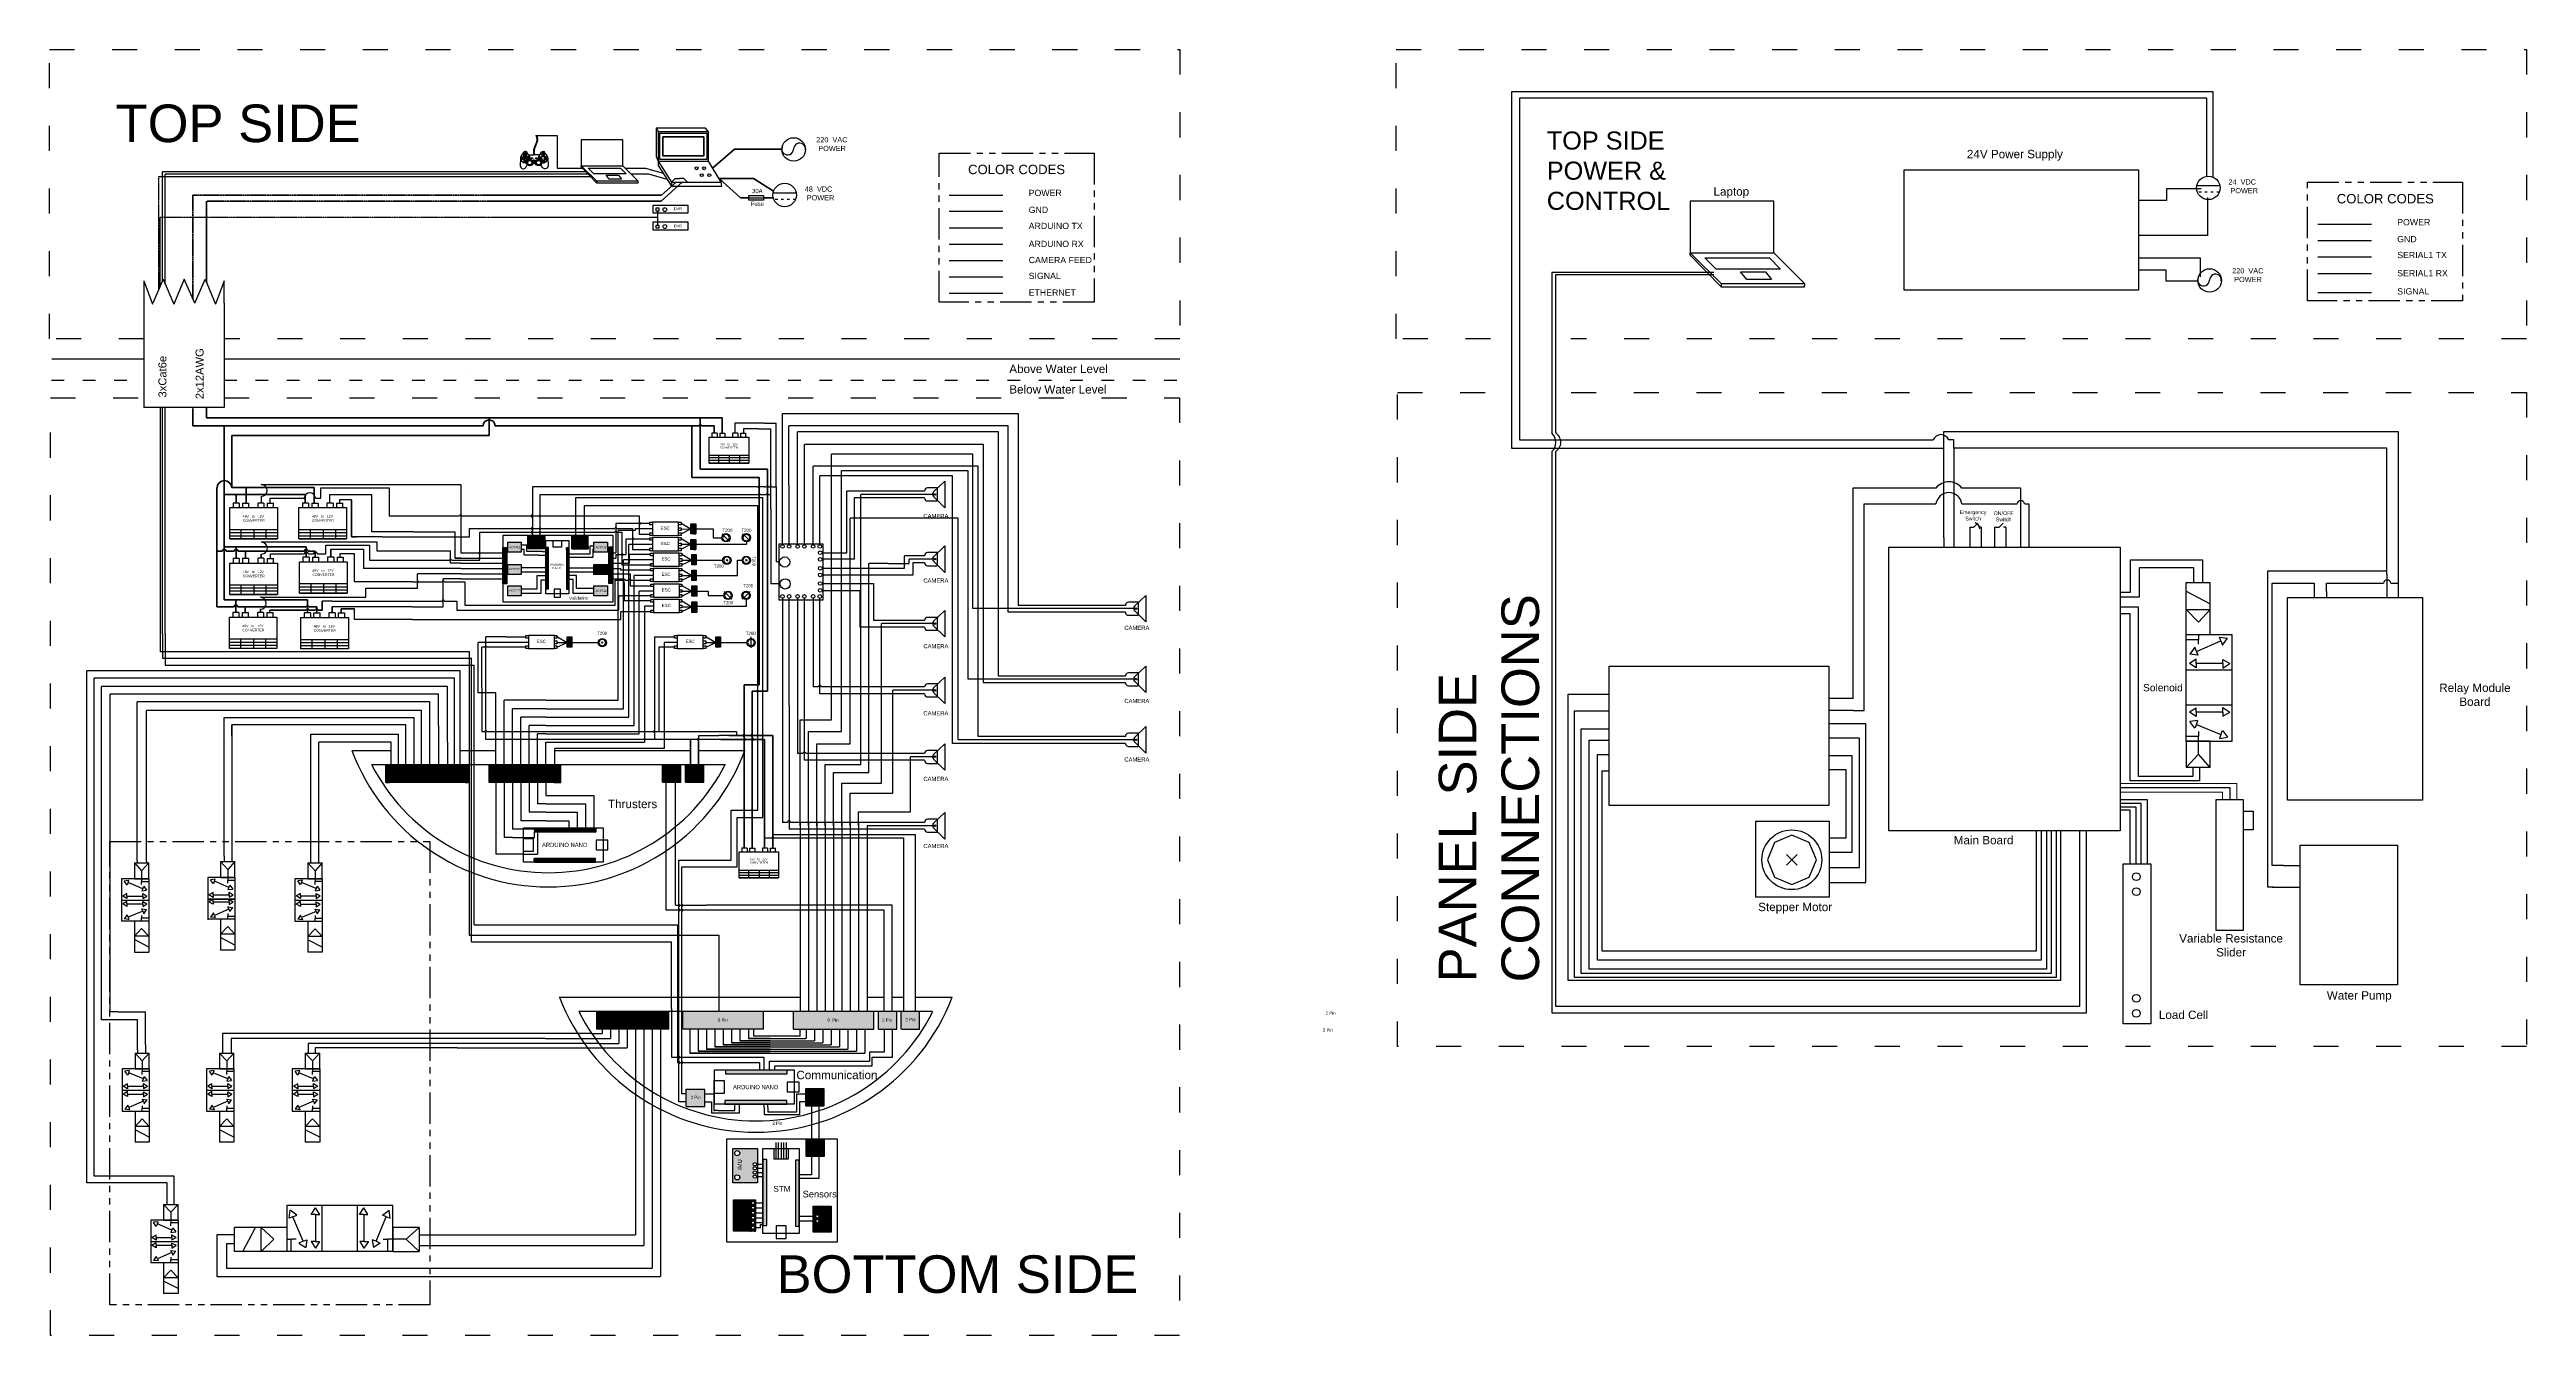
# Model space of a CAD drawing. Header units: inches. Extents: x -323 to 11534, y -531 to 5622.
import ezdxf

# ---------------------------------------------------------------- set-up
doc = ezdxf.new("R2010")
doc.units = ezdxf.units.IN
doc.header["$LTSCALE"] = 5
doc.header["$MEASUREMENT"] = 0
doc.header["$XCLIPFRAME"] = 2
for name, pattern in [('ACAD_ISO02W100', [15, 12, -3]), ('ACAD_ISO03W100', [30, 12, -18]), ('CENTER2', [1.125, 0.75, -0.125, 0.125, -0.125]), ('PHANTOMX2', [5, 2.5, -0.5, 0.5, -0.5, 0.5, -0.5])]:
    doc.linetypes.add(name, pattern=pattern)
for name, color, linetype, lineweight in [('+power', 1, 'Continuous', 53), ('-power', 250, 'Continuous', 140), ('Arduino Rx', 152, 'Continuous', 140), ('Arduino Tx', 30, 'Continuous', 140), ('cad-block.com', 250, 'Continuous', 30), ('Camera feed', 6, 'Continuous', 140), ('Ethernet', 5, 'Continuous', 140), ('Signal', 102, 'Continuous', 140)]:
    doc.layers.add(name, color=color, linetype=linetype, lineweight=lineweight)
doc.layers.add('Layer1', color=7, linetype='Continuous')
doc.layers.add('Layer2', color=7, linetype='Continuous', true_color=0xffffff)
doc.styles.get("Standard").update_dxf_attribs({"font": 'arial.ttf'})
picture_1 = doc.add_image_def('image1.png', size_in_pixel=(2560, 1755))
picture_2 = doc.add_image_def('image2.png', size_in_pixel=(2560, 1755))
picture_3 = doc.add_image_def('image3.jpg', size_in_pixel=(960, 720))
picture_4 = doc.add_image_def('image4.png', size_in_pixel=(526, 334))
picture_5 = doc.add_image_def('image5.png', size_in_pixel=(348, 305))

# ---------------------------------------------------------------- blocks, each defined once
blk = doc.blocks.new('Sony playstation Controller_top_cad-block.com')
at = {"color": 0}
for points in [[(-2, 44), (-2, 61, -0.141067), (10, 103, 0.287862), (10, 145, 0.287862)], [(2, 44), (2, 61, -0.141067), (13, 101, 0.287862), (13, 147, 0.287862)], [(-72, 26), (-73, -14, 0.411445), (-58, -31, 0.256296), (-44, -24), (-36, -9)], [(-54, 19), (-65, 19, -0.414214), (-67, 21), (-67, 31, -0.414214), (-65, 33), (-54, 33)], [(-59, 48), (-57, 55, -0.247459), (-54, 58, -0.097788), (-47, 60, -0.097788)], [(-54, 58), (-54, 59, -0.317161), (-53, 60, -0.061618), (-47, 61, -0.061618)], [(-54, 33), (-54, 44, -0.414214), (-52, 46), (-42, 46, -0.414214), (-40, 44), (-40, 33)], [(-54, 19), (-54, 8, 0.414214), (-52, 6), (-42, 6, 0.414214), (-40, 8), (-40, 19)], [(-39, 58), (-39, 59, 0.317161), (-40, 60, 0.061618), (-47, 61, 0.061618)], [(-34, 48), (-36, 55, 0.247459), (-39, 58, 0.097788), (-47, 60, 0.097788)], [(-40, 19), (-29, 19, 0.414214), (-27, 21), (-27, 31, 0.414214), (-29, 33), (-40, 33)], [(0, 15), (-5, 15, 0.414214), (-6, 14), (-6, 9, 0.414214), (-5, 8), (0, 8)], [(0, 15), (5, 15, -0.414214), (6, 14), (6, 9, -0.414214), (5, 8), (0, 8)], [(40, 19), (29, 19, -0.414214), (27, 21), (27, 31, -0.414214), (29, 33), (40, 33)], [(34, 48), (36, 55, -0.247459), (39, 58, -0.097788), (47, 60, -0.097788)], [(72, 26), (73, -14, -0.411445), (58, -31, -0.256296), (44, -24), (36, -9)], [(39, 58), (39, 59, -0.317161), (40, 60, -0.061618), (47, 61, -0.061618)], [(54, 33), (54, 44, 0.414214), (52, 46), (42, 46, 0.414214), (40, 44), (40, 33)], [(54, 19), (54, 8, -0.414214), (52, 6), (42, 6, -0.414214), (40, 8), (40, 19)], [(46, 13), (44, 15, -1), (45, 16), (47, 14)], [(46, 13), (44, 11, 1), (45, 10), (47, 13)], [(48, 54, 0.110263), (48, 56, 0.665718), (47, 57), (46, 57), (45, 57), (45, 54), (46, 54), (46, 55), (47, 55, -0.116531), (47, 54), (48, 54)], [(54, 58), (54, 59, 0.317161), (53, 60, 0.061618), (47, 61, 0.061618)], [(59, 48), (57, 55, 0.247459), (54, 58, 0.097788), (47, 60, 0.097788)], [(47, 13), (49, 15, 1), (49, 16), (47, 14)], [(47, 13), (49, 11, -1), (49, 10), (47, 13)], [(54, 19), (65, 19, 0.414214), (67, 21), (67, 31, 0.414214), (65, 33), (54, 33)]]:
    blk.add_lwpolyline(points, format="xyb", dxfattribs=at)
for points in [[(-61, 23), (-64, 26), (-61, 29)], [(-44, 40), (-47, 43), (-49, 40)], [(-44, 11), (-47, 8), (-49, 11)], [(-46, 54), (-44, 54), (-44, 54), (-47, 54), (-47, 57), (-46, 57)], [(-32, 23), (-29, 26), (-32, 29)], [(31, 23), (37, 23), (37, 29), (31, 29)]]:
    blk.add_lwpolyline(points, close=True, dxfattribs=at)
for points in [[(-51, 24), (-53, 22, -0.198912), (-54, 21), (-58, 21, -0.414214), (-60, 23), (-60, 26), (-60, 29, -0.414214), (-58, 31), (-54, 31, -0.198912), (-53, 30), (-51, 28, -0.414214)], [(-45, 30), (-42, 32, 0.198912), (-42, 33), (-42, 37, 0.414214), (-44, 39), (-47, 39), (-49, 39, 0.414214), (-51, 37), (-51, 33, 0.198912), (-51, 32), (-49, 30, 0.414214)], [(-45, 22), (-42, 20, -0.198912), (-42, 18), (-42, 14, -0.414214), (-44, 12), (-47, 12), (-49, 12, -0.414214), (-51, 14), (-51, 18, -0.198912), (-51, 20), (-49, 22, -0.414214)], [(-43, 24), (-41, 22, 0.198912), (-39, 21), (-35, 21, 0.414214), (-33, 23), (-33, 26), (-33, 29, 0.414214), (-35, 31), (-39, 31, 0.198912), (-41, 30), (-43, 28, 0.414214)], [(-13, 23), (-16, 23, -0.414214), (-17, 24), (-17, 27, -0.414214), (-16, 28), (-13, 28), (-10, 28, -0.414214), (-9, 27), (-9, 24, -0.414214), (-10, 23)], [(0, 9), (-3, 9, -0.414214), (-4, 10), (-4, 13, -0.414214), (-3, 14), (0, 14), (3, 14, -0.414214), (4, 13), (4, 10, -0.414214), (3, 9)], [(0, 3), (-3, 3, -0.414214), (-4, 4), (-4, 5, -0.414214), (-3, 6), (0, 6), (3, 6, -0.414214), (4, 5), (4, 4, -0.414214), (3, 3)], [(46, 57), (47, 57, -0.597507), (47, 56), (46, 56)]]:
    blk.add_lwpolyline(points, format="xyb", close=True, dxfattribs=at)
for points in [[(-60, 29), (-60, 23)], [(-49, 39), (-44, 39)], [(-49, 12), (-44, 12)], [(-33, 29), (-33, 23)], [(-29, 44), (0, 44)], [(-7, 0), (0, 0)], [(29, 44), (0, 44)], [(7, 0), (0, 0)], [(9, 23), (9, 27)], [(11, 28), (16, 26)], [(11, 22), (16, 24)], [(47, 42), (43, 36)], [(43, 36), (50, 36)], [(47, 42), (50, 36)]]:
    blk.add_lwpolyline(points, dxfattribs=at)
for centre, radius in [((-23, 2), 16.6), ((-23, 2), 12.3), ((-23, 2), 11), ((23, 2), 16.6), ((23, 2), 12.3), ((23, 2), 11), ((34, 26), 5.6), ((47, 38), 5.6), ((47, 13), 5.6), ((59, 26), 5.6), ((59, 26), 3.8)]:
    blk.add_circle(centre, radius, dxfattribs=at)
for centre, radius, start, end in [((-47, 26), 25, 341.9852, 285.5209), ((10, 27), 1, 71.7371, 180), ((10, 23), 1, 180, 288.2629), ((16, 25), 1, 288.2629, 71.7371), ((47, 26), 25, 254.4791, 198.0148)]:
    blk.add_arc(centre, radius, start, end, dxfattribs=at)
blk = doc.blocks.new('sony-playstation')
at = {"layer": 'cad-block.com'}
blk.add_blockref('Sony playstation Controller_top_cad-block.com', (399, 57), dxfattribs=at)

msp = doc.modelspace()

# ---------------------------------------------------------------- hatches: boundary and pattern name
at = {"layer": '+power', "linetype": 'Continuous', "lineweight": 30, "true_color": 0xcd2027}
h = msp.add_hatch(dxfattribs=at)
h.set_pattern_fill('ANSI31', color=242)
h.paths.add_polyline_path([(1866, 3240), (1846, 3240), (1846, 3066), (1866, 3066)])
h.paths.add_polyline_path([(2374, 3242), (2354, 3242), (2354, 3067), (2374, 3067)])
at = {"layer": '+power', "linetype": 'Continuous', "lineweight": 50, "true_color": 0xcd2027}
h = msp.add_hatch(dxfattribs=at)
h.set_pattern_fill('ANSI31', color=242)
h.paths.add_polyline_path([(2256, 3233), (2256, 3296), (2177, 3296), (2177, 3233)])
at = {"layer": '-power', "linetype": 'Continuous', "lineweight": 30, "true_color": 0xcd2027}
h = msp.add_hatch(color=242, dxfattribs=at)
h.dxf.hatch_style = 1
h.paths.add_polyline_path([(1967, 3296), (1967, 3235), (2049, 3235), (2049, 3296)])
h = msp.add_hatch(dxfattribs=at)
h.set_pattern_fill('ANSI31', color=242)
h.paths.add_polyline_path([(2809, 2116), (2809, 2199), (2809, 2200), (2721, 2200), (2721, 2199), (2721, 2116)])
h = msp.add_hatch(dxfattribs=at)
h.set_pattern_fill('ANSI31', color=242, scale=5)
h.set_pattern_definition([(45, (-7190.20854, -2637.6631), (-0.44194174, 0.44194174), [])])
h.paths.add_polyline_path([(3297, 649), (3297, 567), (3385, 567), (3385, 649)])
at = {"linetype": 'Continuous', "lineweight": 30, "true_color": 0x636466}
h = msp.add_hatch(color=251, dxfattribs=at)
h.dxf.hatch_style = 1
h.paths.add_polyline_path([(2283, 3008), (2348, 3008), (2348, 3056), (2283, 3056)])
h.paths.add_polyline_path([(2348, 3217), (2348, 3265), (2283, 3265), (2283, 3217)])
h.paths.add_polyline_path([(1935, 3217), (1935, 3265), (1871, 3265), (1871, 3217)])
h.paths.add_polyline_path([(1935, 3110), (1935, 3158), (1871, 3158), (1871, 3110)])
h.paths.add_polyline_path([(1871, 3056), (1871, 3008), (1935, 3008), (1935, 3056)])
h = msp.add_hatch(color=251, dxfattribs=at)
h.dxf.hatch_style = 1
h.paths.add_polyline_path([(2283, 3158), (2283, 3110), (2348, 3110), (2348, 3158)])
at = {"linetype": 'Continuous', "lineweight": 30, "true_color": 0xcd2027}
h = msp.add_hatch(color=242, dxfattribs=at)
h.dxf.hatch_style = 1
h.paths.add_polyline_path([(2154, 2763), (2177, 2763), (2177, 2812), (2154, 2812)])
h = msp.add_hatch(color=242, dxfattribs=at)
h.dxf.hatch_style = 1
h.paths.add_polyline_path([(2866, 2763), (2889, 2763), (2889, 2812), (2866, 2812)])
h = msp.add_hatch(color=242, dxfattribs=at)
h.dxf.hatch_style = 1
edge = h.paths.add_edge_path()
edge.add_line((2809, 2116), (2809, 2199))
edge.add_line((2721, 2116), (2809, 2116))
edge.add_line((2721, 2116), (2721, 2199))
edge.add_line((2912, 2200), (1219, 2200))
h = msp.add_hatch(dxfattribs=at)
h.set_pattern_fill('ANSI31', color=242)
h.paths.add_polyline_path([(1681, 2200), (1286, 2200), (1286, 2115), (1305, 2115), (1366, 2115), (1677, 2115), (1681, 2115)])
h.paths.add_polyline_path([(1445, 2144), (1512, 2144), (1512, 2175), (1445, 2175)], flags=24)
h = msp.add_hatch(dxfattribs=at)
h.set_pattern_fill('ANSI31', color=242)
h.paths.add_polyline_path([(1677, 2200), (1305, 2200), (1305, 2115), (1366, 2115), (1677, 2115)])
h = msp.add_hatch(dxfattribs=at)
h.set_pattern_fill('ANSI31', color=242)
h.paths.add_polyline_path([(2699, 2200), (2611, 2200), (2611, 2116), (2699, 2116)])
h.paths.add_polyline_path([(2722, 2144), (2778, 2144), (2778, 2174), (2722, 2174)], flags=24)
h.paths.add_polyline_path([(1491, 2144), (1546, 2144), (1546, 2175), (1491, 2175)], flags=24)
h = msp.add_hatch(color=242, dxfattribs=at)
h.dxf.hatch_style = 1
h.paths.add_polyline_path([(3110, 310), (3092, 310), (3092, -5), (3110, -5)])
h.paths.add_polyline_path([(3266, 307), (3247, 307), (3247, -8), (3266, -8)])
at = {"layer": 'Arduino Tx', "linetype": 'Continuous', "lineweight": 30, "true_color": 0xcd2027}
h = msp.add_hatch(dxfattribs=at)
h.set_pattern_fill('ANSI31', color=242)
h.paths.add_polyline_path([(2065, 3239), (2053, 3239), (2053, 3041), (2065, 3041)])
h.paths.add_polyline_path([(2162, 3237), (2151, 3237), (2151, 3040), (2162, 3040)])
h = msp.add_hatch(dxfattribs=at)
h.set_pattern_fill('ANSI31', color=242)
h.set_pattern_definition([(45, (-46.85912, 17.83661), (-0.0883883476, 0.0883883476), [])])
h.paths.add_polyline_path([(2291, 1751), (1996, 1751), (1996, 1734), (2291, 1734)])
h.paths.add_polyline_path([(1998, 1880), (2294, 1880), (2294, 1897), (1998, 1897)])
h = msp.add_hatch(color=242, dxfattribs=at)
h.dxf.hatch_style = 1
h.paths.add_polyline_path([(3206, 593), (2910, 593), (2910, 576), (3206, 576)])
h.paths.add_polyline_path([(3208, 738), (3150, 738), (2912, 738), (2912, 721), (3208, 721)])
h = msp.add_hatch(dxfattribs=at)
h.set_pattern_fill('ANSI31', color=242)
h.paths.add_polyline_path([(3386, 410), (3298, 410), (3298, 327), (3386, 327)])
at = {"layer": 'Layer2', "linetype": 'Continuous', "lineweight": 30, "true_color": 0xcd2027}
h = msp.add_hatch(color=242, dxfattribs=at)
h.dxf.hatch_style = 1
h.paths.add_polyline_path([(2725, 564), (2813, 564), (2813, 646), (2725, 646)])
h.paths.add_polyline_path([(3842, 935), (3842, 1019), (3754, 1019), (3754, 935)])
h.paths.add_polyline_path([(3732, 935), (3732, 1019), (3645, 1019), (3645, 935)])
h.paths.add_polyline_path([(3623, 935), (3623, 1019), (3238, 1019), (3238, 935)])
h.paths.add_polyline_path([(3094, 935), (3094, 1019), (2709, 1019), (2709, 935)])
at = {"layer": 'Layer2', "linetype": 'Continuous', "lineweight": 30, "true_color": 0x105689}
h = msp.add_hatch(color=146, dxfattribs=at)
h.dxf.hatch_style = 1
h.paths.add_polyline_path([(3061, 288), (3066, 288), (3066, 363), (2947, 363), (2947, 199), (3066, 199), (3066, 229), (3061, 229, -1), (3045, 229, -1), (3061, 229), (3066, 229), (3066, 249), (3061, 249, -1), (3045, 249, -1), (3061, 249), (3066, 249), (3066, 269), (3061, 269, -1), (3045, 269, -1), (3061, 269), (3066, 269), (3066, 288), (3061, 288, -1), (3045, 288, -1)])
h.paths.add_polyline_path([(2957, 341, -1), (2981, 341, -1)], flags=16)
h.paths.add_polyline_path([(2981, 225, -1), (2957, 225, -1)], flags=16)
h = msp.add_hatch(dxfattribs=at)
h.set_pattern_fill('ANSI31', color=146, scale=7.962606)
h.set_pattern_definition([(45, (-13551.56, -4195.934), (-0.703801585, 0.703801585), [])])
h.paths.add_polyline_path([(2951, -33), (3056, -33), (3056, -15), (3053, -15, -1), (3037, -15, -1), (3053, -15), (3056, -15), (3056, 9), (3053, 9, -1), (3037, 9, -1), (3053, 9), (3056, 9), (3056, 32), (3053, 32, -1), (3037, 32, -1), (3053, 32), (3056, 32), (3056, 56), (3053, 56, -1), (3037, 56, -1), (3053, 56), (3056, 56), (3056, 80), (3053, 80, -1), (3037, 80, -1), (3053, 80), (3056, 80), (3056, 103), (3053, 103, -1), (3037, 103, -1), (3053, 103), (3056, 103), (3056, 117), (2951, 117)])
h.paths.add_polyline_path([(2999, 44, -1), (2958, 44, -1)], flags=16)
h = msp.add_hatch(color=146, dxfattribs=at)
h.dxf.hatch_style = 1
h.paths.add_polyline_path([(2951, 117), (2951, -33), (3056, -33), (3056, -15), (3053, -15, -1), (3037, -15, -1), (3053, -15), (3056, -15), (3056, 9), (3053, 9, -1), (3037, 9, -1), (3053, 9), (3056, 9), (3056, 32), (3053, 32, -1), (3037, 32, -1), (3053, 32), (3056, 32), (3056, 56), (3053, 56, -1), (3037, 56, -1), (3053, 56), (3056, 56), (3056, 80), (3053, 80, -1), (3037, 80, -1), (3053, 80), (3056, 80), (3056, 103), (3053, 103, -1), (3037, 103, -1), (3053, 103), (3056, 103), (3056, 117)])
h.paths.add_polyline_path([(2999, 44, -1), (2958, 44, -1)], flags=16)
h = msp.add_hatch(color=146, dxfattribs=at)
h.dxf.hatch_style = 1
h.paths.add_polyline_path([(2951, -33), (3056, -33), (3056, -15), (3053, -15, -1), (3037, -15, -1), (3053, -15), (3056, -15), (3056, 9), (3053, 9, -1), (3037, 9, -1), (3053, 9), (3056, 9), (3056, 32), (3053, 32, -1), (3037, 32, -1), (3053, 32), (3056, 32), (3056, 56), (3053, 56, -1), (3037, 56, -1), (3053, 56), (3056, 56), (3056, 80), (3053, 80, -1), (3037, 80, -1), (3053, 80), (3056, 80), (3056, 103), (3053, 103, -1), (3037, 103, -1), (3053, 103), (3056, 103), (3056, 117), (2951, 117)])
h.paths.add_polyline_path([(2999, 44, -1), (2958, 44, -1)], flags=16)
at = {"layer": 'Layer2', "linetype": 'Continuous', "lineweight": 30, "true_color": 0x939598}
h = msp.add_hatch(color=252, dxfattribs=at)
h.dxf.hatch_style = 1
h.paths.add_polyline_path([(2999, 44, 1), (2958, 44, 1)])
at = {"layer": 'Layer2', "linetype": 'Continuous', "lineweight": 30, "true_color": 0x105689}
h = msp.add_hatch(color=146, dxfattribs=at)
h.dxf.hatch_style = 1
h.paths.add_polyline_path([(3419, 88), (3333, 88), (3333, 38), (3344, 38, -1), (3360, 38, -1), (3344, 38), (3333, 38), (3333, 16), (3344, 16, -1), (3360, 16, -1), (3344, 16), (3333, 16), (3333, -37), (3419, -37)])
at = {"layer": 'Signal', "linetype": 'Continuous', "lineweight": 30, "true_color": 0xcd2027}
h = msp.add_hatch(dxfattribs=at)
h.set_pattern_fill('ANSI31', color=242)
h.paths.add_polyline_path([(2775, 2979), (2752, 2979), (2752, 2929), (2775, 2929)])
h.paths.add_polyline_path([(2775, 3056), (2752, 3056), (2752, 3007), (2775, 3007)])
h.paths.add_polyline_path([(2773, 3131), (2751, 3131), (2751, 3106), (2751, 3082), (2773, 3082)])
h.paths.add_polyline_path([(2773, 3206), (2751, 3206), (2751, 3157), (2773, 3157)])
h.paths.add_polyline_path([(2770, 3278), (2747, 3278), (2747, 3229), (2770, 3229)])
h.paths.add_polyline_path([(2770, 3353), (2747, 3353), (2747, 3304), (2770, 3304)])
h = msp.add_hatch(dxfattribs=at)
h.set_pattern_fill('ANSI31', color=242)
h.paths.add_polyline_path([(1782, 2200), (1782, 2115), (2093, 2115), (2124, 2115), (2124, 2200)])
h.paths.add_polyline_path([(2241, 2109), (2297, 2109), (2297, 2140), (2241, 2140)], flags=9)
h = msp.add_hatch(dxfattribs=at)
h.set_pattern_fill('ANSI31', color=242)
h.set_pattern_definition([(45, (-9e-14, -475.71019), (-0.0883883476, 0.0883883476), [])])
h.paths.add_polyline_path([(2641, 935), (2641, 1019), (2296, 1019), (2296, 935)])

# ---------------------------------------------------------------- linework, layer by layer
at = {"layer": '+power', "linetype": 'Continuous', "lineweight": 30, "ltscale": 10}
for p, q in [((10034, 5420), (6675, 5420)), ((6675, 5420), (6675, 3787)), ((10034, 5012), (10034, 5420)), ((9810, 4899), (9677, 4899)), ((9976, 4955), (9810, 4955)), ((9810, 4955), (9810, 4899)), ((9973, 4623), (9677, 4623)), ((9973, 4535), (9973, 4623)), ((8745, 3286), (8745, 3794)), ((8745, 3794), (10919, 3794)), ((10919, 3794), (10919, 3000)), ((6675, 3787), (6675, 3715)), ((6675, 3715), (8745, 3715)), ((8310, 2517), (8310, 3524)), ((8310, 3524), (8707, 3524)), ((8831, 3524), (9112, 3524)), ((9112, 3524), (9112, 3241)), ((8869, 3337), (8869, 3241)), ((8923, 3337), (8923, 3241)), ((8988, 3337), (8988, 3241)), ((9042, 3337), (9042, 3241)), ((8745, 3286), (8745, 3241)), ((10317, 1717), (10317, 3069)), ((10317, 3069), (10517, 3069)), ((10517, 3069), (10517, 3000)), ((10577, 3029), (10577, 3069)), ((10577, 3069), (10849, 3069)), ((10577, 3029), (10577, 3000)), ((10885, 3069), (10919, 3069)), ((8310, 2517), (8195, 2517)), ((10371, 1717), (10317, 1717)), ((10371, 1717), (10449, 1717))]:
    msp.add_line(p, q, dxfattribs=at)
at = {"layer": '+power', "linetype": 'Continuous', "lineweight": 60}
for p, q in [((2677, 4988), (2606, 4925)), ((2882, 5005), (2984, 4912, 80)), ((2606, 4925), (1751, 4925)), ((2984, 4912, 80), (3025, 4912, 59)), ((3094, 4912, 24), (3142, 4912))]:
    msp.add_line(p, q, dxfattribs=at)
at = {"layer": '+power', "linetype": 'CENTER2', "lineweight": 60}
for p, q in [((1751, 4925), (363, 4925)), ((363, 4925), (363, 4428))]:
    msp.add_line(p, q, dxfattribs=at)
at = {"layer": '+power', "color": 1, "linetype": 'Continuous', "lineweight": 30}
for p, q in [((3984, 4926), (4240, 4926)), ((10535, 4787), (10792, 4787))]:
    msp.add_line(p, q, dxfattribs=at)
at = {"layer": '+power', "linetype": 'CENTER2', "lineweight": 50}
msp.add_line((363, 3909), (363, 3821), dxfattribs=at)
at = {"layer": '+power', "linetype": 'Continuous', "lineweight": 50}
for p, q in [((513, 3821), (363, 3821)), ((513, 3493), (513, 3821)), ((1752, 3821), (513, 3821)), ((2162, 3821), (1810, 3821)), ((2787, 3821), (2162, 3821)), ((2751, 3574), (2751, 3821)), ((2858, 3821), (2797, 3821)), ((2859, 3787), (2859, 3821)), ((3074, 3574), (2751, 3574)), ((3074, 2582), (3074, 3574)), ((513, 3493), (513, 2989)), ((900, 3242), (513, 3242)), ((570, 3187), (570, 3242)), ((912, 2989), (513, 2989)), ((569, 2976), (569, 2989)), ((912, 2977), (912, 2989)), ((3002, 2530), (3002, 2582)), ((3002, 2582), (3074, 2582)), ((3002, 2345), (3002, 2530)), ((3002, 2326), (3002, 2335)), ((3002, 1801), (3002, 2316))]:
    msp.add_line(p, q, dxfattribs=at)
at = {"layer": '+power', "linetype": 'Continuous', "lineweight": 30}
for p, q in [((3100, 3835), (2958, 3835)), ((2958, 3835), (2958, 3787)), ((3100, 3835), (3155, 3835)), ((3155, 3529), (3155, 3835)), ((3185, 3836), (3185, 3881)), ((3185, 3881), (4313, 3881)), ((3185, 3252), (3185, 3836)), ((4313, 3881), (4313, 2962)), ((3258, 3252), (3258, 3793)), ((4220, 3793), (3258, 3793)), ((4220, 3629), (4220, 3793)), ((3332, 3252), (3332, 3629)), ((3363, 3629), (3332, 3629)), ((4122, 3629), (3365, 3629)), ((4122, 2335), (4122, 3629)), ((4220, 2624), (4220, 3629)), ((690, 3541), (1354, 3541)), ((690, 3483), (690, 3452)), ((690, 3483), (690, 3483)), ((1220, 3491), (1017, 3491)), ((1017, 3491), (1017, 3452)), ((1220, 3314), (1220, 3491)), ((1354, 3541), (1645, 3541)), ((1645, 3541), (1645, 3213)), ((1988, 3529), (1988, 3395)), ((3065, 3529), (1988, 3529)), ((3065, 3529), (3069, 3529)), ((3100, 3529), (3079, 3529)), ((3100, 3529), (3108, 3529)), ((3118, 3529), (3125, 3529)), ((3135, 3529), (3155, 3529)), ((3155, 3529), (3155, 3170)), ((3865, 3509), (3493, 3509)), ((3493, 3214), (3493, 3509)), ((1988, 3385), (1988, 3335)), ((1988, 3325), (1988, 3317)), ((2550, 3354), (2388, 3354)), ((2388, 3354), (2388, 3213)), ((690, 3267), (1132, 3267)), ((1023, 3232), (1180, 3232)), ((1132, 3267), (1243, 3267)), ((1180, 3232), (1180, 3139)), ((1419, 3314), (1220, 3314)), ((1243, 3267), (1243, 3224)), ((1243, 3224), (1414, 3224)), ((1414, 3224), (1596, 3224)), ((1419, 3314), (1619, 3314)), ((1596, 3164), (1596, 3224)), ((1619, 3188), (1619, 3314)), ((1645, 3213), (1846, 3213)), ((1988, 3307), (1988, 3296)), ((2374, 3213), (2388, 3213)), ((2388, 3206), (2388, 3188)), ((2388, 3206), (2437, 3206)), ((2437, 3206), (2437, 3281)), ((2437, 3281), (2550, 3281)), ((2453, 3164), (2453, 3207)), ((2453, 3207), (2554, 3207)), ((3374, 3214), (3493, 3214)), ((1504, 3139), (1180, 3139)), ((1645, 3114), (1438, 3114)), ((1438, 3080), (1438, 3114)), ((1645, 3139), (1504, 3139)), ((1561, 2955), (1561, 3090)), ((1645, 3090), (1561, 3090)), ((1645, 3164), (1596, 3164)), ((1619, 3188), (1846, 3188)), ((1645, 3188), (1619, 3188)), ((1645, 3164), (1846, 3164)), ((1645, 3139), (1846, 3139)), ((1645, 3114), (1846, 3114)), ((1645, 3090), (1846, 3090)), ((2374, 3188), (2388, 3188)), ((2374, 3164), (2410, 3164)), ((2374, 3139), (2410, 3139)), ((2374, 3114), (2410, 3114)), ((2374, 3090), (2410, 3090)), ((2410, 3164), (2434, 3164)), ((2410, 3139), (2410, 3132)), ((2410, 3132), (2538, 3132)), ((2410, 3114), (2435, 3114)), ((2410, 3090), (2427, 3090)), ((2427, 3069), (2427, 3090)), ((2434, 3164), (2450, 3164)), ((2435, 3114), (2456, 3114)), ((2453, 3164), (2450, 3164)), ((2456, 3114), (2456, 3056)), ((2538, 3132), (2554, 3132)), ((3172, 3170), (3155, 3170)), ((3374, 3140), (3769, 3140)), ((3769, 3198), (3769, 3200)), ((3865, 3200), (3769, 3200)), ((3769, 3140), (3769, 3198)), ((686, 3001, 60), (686, 3001, 60)), ((690, 3001), (1191, 3001)), ((1191, 3001), (1191, 3045)), ((1191, 3045), (1197, 3045)), ((1197, 3045), (1414, 3045)), ((1414, 3045), (1438, 3045)), ((1438, 3045), (1438, 3070)), ((2427, 3069), (2427, 2984)), ((2555, 2984), (2427, 2984)), ((2456, 3056), (2555, 3056)), ((3185, 2996), (3185, 2388)), ((3258, 2996), (3258, 2295)), ((3332, 2996), (3332, 2572)), ((3374, 3067), (3621, 3067)), ((3621, 3067), (3621, 2890)), ((1414, 2955), (1029, 2955)), ((1414, 2955), (1561, 2955)), ((3865, 2890), (3621, 2890)), ((4827, 2962), (4313, 2962)), ((1765, 2662), (1765, 2812)), ((1861, 2812), (1765, 2812)), ((1861, 2812), (1957, 2812)), ((2573, 2812), (2669, 2812)), ((2573, 2812), (2573, 2364)), ((1765, 2572), (1765, 2662)), ((4827, 2624), (4220, 2624)), ((1765, 2563), (1765, 2572)), ((1765, 2321), (1765, 2563)), ((3357, 2572), (3332, 2572)), ((3865, 2572), (3372, 2572)), ((3185, 2388), (3185, 1924)), ((2890, 2321), (1765, 2321)), ((2573, 2354), (2573, 2321)), ((3258, 2295), (3258, 2253)), ((3283, 2253), (3258, 2253)), ((3865, 2253), (3298, 2253)), ((4142, 2335), (4122, 2335)), ((4294, 2335), (4142, 2335)), ((4827, 2335), (4294, 2335)), ((3209, 1924), (3185, 1924)), ((3865, 1924), (3224, 1924)), ((3100, 1850), (3134, 1850)), ((3144, 1850), (3765, 1850)), ((3765, 1850), (3765, 1017))]:
    msp.add_line(p, q, dxfattribs=at)
at = {"layer": '+power', "linetype": 'Continuous', "lineweight": 53}
for p, q in [((901, 3493), (513, 3493)), ((570, 3452), (570, 3493)), ((901, 3452), (901, 3493)), ((906, 3243), (900, 3242)), ((900, 3242), (900, 3242)), ((900, 3242), (900, 3242)), ((906, 3193), (906, 3243)), ((569, 2929), (569, 2976)), ((912, 2927), (912, 2977))]:
    msp.add_line(p, q, dxfattribs=at)
at = {"layer": '+power', "linetype": 'Continuous', "lineweight": 35}
for p, q in [((690, 3267), (690, 3266)), ((690, 3207), (690, 3188)), ((1023, 3232), (1023, 3193)), ((686, 3001), (690, 3001)), ((690, 3001), (690, 3001)), ((690, 3001), (690, 3001)), ((686, 2943, 60), (686, 2945, 60)), ((686, 2943, 60), (686, 2928, 60)), ((1029, 2955), (1029, 2927)), ((2745, 2321), (2745, 2200)), ((3100, 2321), (2890, 2321)), ((3100, 1801), (3100, 2321))]:
    msp.add_line(p, q, dxfattribs=at)
at = {"layer": '+power', "color": 18, "linetype": 'Continuous', "lineweight": 30, "true_color": 0x000000}
for p, q in [((1747, 2657), (1747, 2762)), ((1760, 2762), (1747, 2762)), ((1881, 2762), (1770, 2762))]:
    msp.add_line(p, q, dxfattribs=at)
at = {"layer": '+power', "linetype": 'Continuous', "lineweight": 18, "ltscale": 10}
for p, q in [((10148, 2110), (9589, 2110)), ((10148, 2034), (10148, 2110))]:
    msp.add_line(p, q, dxfattribs=at)
at = {"layer": '+power', "linetype": 'Continuous', "lineweight": 30}
for centre, radius in [((3185, 3244), 8.65), ((3258, 3244), 8.65), ((3332, 3244), 8.65), ((3366, 3214), 8.65), ((3196, 3170), 24.6), ((3366, 3140), 8.65), ((3185, 3005), 8.65), ((3258, 3005), 8.65), ((3332, 3005), 8.65), ((3366, 3067), 8.65)]:
    msp.add_circle(centre, radius, dxfattribs=at)
at = {"layer": '+power', "linetype": 'Continuous', "lineweight": 50}
for centre, radius, start, end in [((1781, 3821), 28.9, 0, 180), ((2792, 3821), 5, 0, 180), ((3002, 2340), 5, 90, 270), ((3002, 2321), 5, 270, 90)]:
    msp.add_arc(centre, radius, start, end, dxfattribs=at)
at = {"layer": '+power', "linetype": 'Continuous', "lineweight": 30}
for centre, radius, start, end in [((3364, 3629), 1, 0, 180), ((690, 3512), 28.5, 270, 90), ((3074, 3529), 5, 0, 180), ((3113, 3529), 5, 0, 180), ((3130, 3529), 5, 0, 180), ((1988, 3390), 5, 90, 270), ((1988, 3330), 5, 90, 270), ((691, 3236), 28.5, 270, 90), ((1988, 3312), 5, 90, 270), ((686, 2972), 28.5, 270, 90), ((1438, 3075), 5, 270, 90), ((3364, 2572), 7.5, 0, 180), ((2573, 2359), 5, 90, 270), ((3290, 2253), 7.5, 0, 180), ((3217, 1924), 7.5, 0, 180), ((3139, 1850), 5, 0, 180)]:
    msp.add_arc(centre, radius, start, end, dxfattribs=at)
at = {"layer": '+power', "linetype": 'Continuous', "lineweight": 30, "ltscale": 10}
for centre, radius, start, end in [((8769, 3473), 80.3, 39.343, 140.657), ((10867, 3065), 18.6, 12.8487, 167.1513)]:
    msp.add_arc(centre, radius, start, end, dxfattribs=at)
at = {"layer": '+power', "color": 18, "linetype": 'Continuous', "lineweight": 30, "true_color": 0x000000}
msp.add_arc((1765, 2762), 5, 0, 180, dxfattribs=at)
at = {"layer": '-power', "linetype": 'Continuous', "lineweight": 30, "ltscale": 10}
for p, q in [((10003, 5390), (6714, 5390)), ((6714, 5390), (6714, 3754)), ((10003, 5016), (10003, 5390)), ((10007, 4914), (10007, 4733)), ((10007, 4733), (9677, 4733)), ((9809, 4567), (9677, 4567)), ((9809, 4514), (9809, 4567)), ((9961, 4514), (9809, 4514)), ((6714, 3754), (8694, 3754)), ((8792, 3754), (8768, 3754)), ((8792, 3715), (8792, 3754)), ((10866, 3715), (8792, 3715)), ((8792, 3715), (8792, 3241)), ((10866, 3111), (10866, 3715)), ((8363, 2460), (8363, 3448)), ((8363, 3448), (8707, 3448)), ((8831, 3448), (9095, 3448)), ((9132, 3448), (9151, 3448)), ((9151, 3448), (9151, 3241)), ((10295, 1614), (10295, 3127)), ((10295, 3127), (10866, 3127)), ((10866, 3111), (10866, 3000)), ((6947, 1168), (6947, 2538)), ((6947, 2538), (7033, 2538)), ((7033, 2538), (7143, 2538)), ((7009, 2372), (7143, 2372)), ((7009, 1201), (7009, 2372)), ((8310, 2460), (8195, 2460)), ((8310, 2460), (8363, 2460)), ((7087, 2248), (7143, 2248)), ((7087, 1264), (7087, 2248)), ((9210, 1882), (9210, 1771)), ((9259, 1883), (9259, 1772)), ((9303, 1882), (9303, 1772)), ((9210, 1771), (9210, 1264)), ((9259, 1772), (9259, 1201)), ((9303, 1772), (9303, 1168)), ((10322, 1614), (10295, 1614)), ((10317, 1614), (10449, 1614)), ((9259, 1201), (7009, 1201)), ((9210, 1264), (7087, 1264)), ((9303, 1168), (6947, 1168))]:
    msp.add_line(p, q, dxfattribs=at)
at = {"layer": '-power', "linetype": 'Continuous', "lineweight": 60}
for p, q in [((2955, 5145), (2851, 5055)), ((3182, 5145), (2955, 5145)), ((2705, 4988), (2604, 4897)), ((3046, 5005), (2882, 5005)), ((3143, 4944), (3046, 5005)), ((2604, 4897), (1779, 4897))]:
    msp.add_line(p, q, dxfattribs=at)
at = {"layer": '-power', "linetype": 'Continuous', "lineweight": 30}
for p, q in [((2654, 4988), (2705, 4988)), ((3025, 4912, 59), (3094, 4912, 24)), ((3984, 4848), (4240, 4848)), ((10535, 4708), (10792, 4708)), ((3070, 3807), (2998, 3807)), ((2998, 3807), (2998, 3787)), ((3130, 3424), (3130, 3807)), ((3217, 3252), (3216, 3822)), ((4265, 3822), (3216, 3822)), ((4265, 2930), (4265, 3822)), ((3290, 3252), (3290, 3732)), ((4147, 3732), (3290, 3732)), ((4147, 2592), (4147, 3732)), ((3364, 3252), (3364, 3582)), ((4000, 3582), (3364, 3582)), ((4000, 2302), (4000, 3582)), ((733, 3449), (733, 3475)), ((733, 3475), (896, 3475)), ((950, 3475), (975, 3475)), ((975, 3475), (975, 3525)), ((975, 3525), (1303, 3525)), ((1122, 3467), (1065, 3467)), ((1065, 3467), (1065, 3452)), ((1303, 3525), (1303, 3390)), ((2026, 3422), (2026, 3493)), ((2026, 3493), (3070, 3493)), ((3865, 3477), (3528, 3477)), ((3528, 3477), (3528, 3183)), ((1303, 3390), (1640, 3390)), ((1650, 3390), (2500, 3390)), ((1687, 3290), (1687, 3330)), ((1687, 3330), (2383, 3330)), ((2026, 3395), (2026, 3422)), ((2026, 3335), (2026, 3385)), ((2026, 3317), (2026, 3325)), ((2393, 3330), (2468, 3330)), ((2468, 3330), (2468, 3286)), ((2500, 3390), (2500, 3359)), ((2500, 3349), (2500, 3303)), ((3130, 3424), (3130, 3065)), ((734, 3187), (734, 3209)), ((734, 3209), (897, 3209)), ((915, 3209), (940, 3209)), ((958, 3209), (999, 3209)), ((999, 3209), (999, 3250)), ((999, 3250), (1208, 3250)), ((1136, 3209), (1066, 3209)), ((1066, 3209), (1066, 3193)), ((1136, 3075), (1136, 3209)), ((1269, 3290), (1148, 3290)), ((1208, 3250), (1208, 3178)), ((1269, 3290), (1687, 3290)), ((1737, 3312), (2383, 3312)), ((1737, 3218), (1737, 3312)), ((1737, 3193), (1737, 3208)), ((2026, 3296), (2026, 3307)), ((2393, 3312), (2417, 3312)), ((2417, 3312), (2417, 3211)), ((2468, 3276), (2468, 3230)), ((2468, 3230), (2551, 3230)), ((2500, 3303), (2550, 3303)), ((1208, 3178), (1591, 3178)), ((1601, 3178), (1737, 3178)), ((1737, 3178), (1737, 3183)), ((2384, 2963), (2384, 3083)), ((2384, 3083), (2422, 3083)), ((2417, 3201), (2417, 3169)), ((2417, 3159), (2417, 3155)), ((2557, 3155), (2417, 3155)), ((2432, 3083), (2451, 3083)), ((2461, 3083), (2554, 3083)), ((3528, 3183), (3374, 3183)), ((3374, 3108), (3811, 3108)), ((3811, 3163), (3811, 3167)), ((3811, 3167), (3865, 3167)), ((3811, 3108), (3811, 3163)), ((1030, 2983), (982, 2983)), ((982, 2982), (982, 2983)), ((1030, 2983), (1414, 2983)), ((1414, 3075), (1136, 3075)), ((1414, 3075), (1556, 3075)), ((1414, 2983), (1556, 2983)), ((1566, 3075), (1665, 3075)), ((1566, 2983), (1627, 2983)), ((1627, 2983), (1627, 2939)), ((1665, 3075), (1665, 2963)), ((2405, 3008), (2402, 3008)), ((2402, 3005), (2402, 3008)), ((2402, 2939), (2402, 3005)), ((2405, 3008), (2415, 3008)), ((2422, 3008), (2415, 3008)), ((2555, 3008), (2432, 3008)), ((2830, 3009), (2884, 3009)), ((3173, 3065), (3130, 3065)), ((3217, 2483), (3217, 2996)), ((3290, 2955), (3290, 2996)), ((3364, 2539), (3364, 2996)), ((3374, 3034), (3560, 3034)), ((3558, 2858), (3558, 3034)), ((731, 2929), (731, 2940)), ((903, 2940), (906, 2940)), ((918, 2940), (921, 2940)), ((947, 2940), (950, 2940)), ((962, 2940), (965, 2940)), ((1136, 2895), (1136, 2945)), ((1414, 2895), (1136, 2895)), ((1414, 2895), (2412, 2895)), ((1627, 2939), (2391, 2939)), ((1665, 2963), (2384, 2963)), ((2391, 2939), (2401, 2939)), ((2402, 2939), (2401, 2939)), ((2412, 2895), (2412, 2933)), ((2412, 2933), (2555, 2933)), ((2829, 2957), (2775, 2957)), ((3290, 2221), (3290, 2955)), ((3865, 2858), (3558, 2858)), ((4827, 2930), (4265, 2930)), ((1957, 2762), (1881, 2762)), ((2669, 2762), (2593, 2762)), ((2593, 2762), (2593, 2359)), ((1747, 2567), (1747, 2657)), ((1747, 2567), (1747, 2359)), ((3364, 2545), (3364, 2545)), ((3865, 2539), (3364, 2539)), ((4252, 2592), (4147, 2592)), ((4827, 2592), (4252, 2592)), ((3217, 2483), (3217, 1892)), ((1747, 2359), (1760, 2359)), ((1770, 2359), (2966, 2359)), ((2966, 2359), (2966, 2340)), ((4326, 2302), (4000, 2302)), ((4827, 2302), (4326, 2302)), ((2721, 2199), (2721, 2200)), ((2809, 2199), (2809, 2200)), ((3865, 2221), (3290, 2221)), ((2093, 2115), (2124, 2115)), ((3139, 1866), (3821, 1866)), ((3865, 1892), (3217, 1892)), ((3821, 1866), (3821, 1018))]:
    msp.add_line(p, q, dxfattribs=at)
at = {"layer": '-power', "linetype": 'Continuous', "lineweight": 50}
for p, q in [((428, 3909), (428, 3859)), ((1781, 3859), (428, 3859)), ((1781, 3859), (2510, 3859)), ((1781, 3850), (1781, 3859)), ((1781, 3850), (1781, 3775)), ((2510, 3859), (2897, 3859)), ((2792, 3614), (2792, 3859)), ((2897, 3859), (2897, 3787)), ((549, 3775), (549, 3526)), ((1781, 3775), (549, 3775)), ((3113, 3614), (2792, 3614)), ((3113, 3197), (3113, 3614)), ((478, 3524), (478, 2955)), ((504, 3222), (478, 3222)), ((561, 3222), (522, 3222)), ((579, 3222), (897, 3222)), ((615, 3188), (615, 3222)), ((915, 3222), (949, 3222)), ((949, 3222), (949, 3193)), ((3113, 2551), (3113, 3197)), ((478, 2955), (560, 2955)), ((578, 2955), (613, 2955)), ((613, 2955), (903, 2955)), ((613, 2943), (613, 2955)), ((613, 2943), (613, 2929)), ((903, 2955), (906, 2955)), ((918, 2955), (921, 2955)), ((921, 2955), (956, 2955)), ((956, 2943), (956, 2955)), ((956, 2943), (956, 2927)), ((3041, 2345), (3041, 2551)), ((3041, 2551), (3113, 2551)), ((3041, 2326), (3041, 2335)), ((3041, 1801), (3041, 2316))]:
    msp.add_line(p, q, dxfattribs=at)
at = {"layer": '-power', "linetype": 'Continuous', "lineweight": 53}
for p, q in [((549, 3526), (618, 3526)), ((618, 3526), (618, 3452)), ((618, 3526), (944, 3526)), ((944, 3526), (944, 3452))]:
    msp.add_line(p, q, dxfattribs=at)
at = {"layer": '-power', "linetype": 'Continuous', "lineweight": 35}
for p, q in [((982, 2940), (982, 2982)), ((731, 2940), (903, 2940)), ((921, 2940), (947, 2940)), ((965, 2940), (982, 2940)), ((1136, 2945), (1073, 2945)), ((1073, 2945), (1073, 2927)), ((2784, 2316), (2784, 2200)), ((3139, 2340), (2929, 2340)), ((3139, 1801), (3139, 2340))]:
    msp.add_line(p, q, dxfattribs=at)
at = {"layer": '-power', "color": 18, "linetype": 'Continuous', "lineweight": 30, "true_color": 0x000000}
msp.add_line((2785, 2340), (2880, 2340), dxfattribs=at)
at = {"layer": '-power', "linetype": 'Continuous', "lineweight": 18, "ltscale": 10}
for p, q in [((10078, 2068), (9589, 2068)), ((10078, 2034), (10078, 2068))]:
    msp.add_line(p, q, dxfattribs=at)
at = {"layer": '-power', "linetype": 'Continuous', "lineweight": 30}
for points in [[(1846, 3240), (1866, 3240), (1866, 3066), (1846, 3066)], [(1871, 3265), (1935, 3265), (1935, 3217), (1871, 3217)], [(2283, 3265), (2348, 3265), (2348, 3217), (2283, 3217)], [(2354, 3242), (2374, 3242), (2374, 3067), (2354, 3067)], [(1871, 3158), (1935, 3158), (1935, 3110), (1871, 3110)], [(2283, 3158), (2348, 3158), (2348, 3110), (2283, 3110)], [(1871, 3056), (1935, 3056), (1935, 3008), (1871, 3008)], [(2283, 3056), (2348, 3056), (2348, 3008), (2283, 3008)]]:
    msp.add_lwpolyline(points, close=True, dxfattribs=at)
for centre, radius in [((3217, 3244), 8.65), ((3290, 3244), 8.65), ((3364, 3244), 8.65), ((3198, 3065), 24.5), ((3366, 3182), 8.65), ((3366, 3108), 8.65), ((3217, 3005), 8.65), ((3290, 3005), 8.65), ((3364, 3005), 8.65), ((3366, 3034), 8.65)]:
    msp.add_circle(centre, radius, dxfattribs=at)
at = {"layer": '-power', "linetype": 'Continuous', "lineweight": 30, "ltscale": 10}
for centre, radius, start, end in [((8731, 3739), 40.2, 22.7532, 157.2468), ((8769, 3439), 62.7, 8.086, 171.914), ((9113, 3445), 18.8, 8.7405, 171.2595)]:
    msp.add_arc(centre, radius, start, end, dxfattribs=at)
at = {"layer": '-power', "linetype": 'Continuous', "lineweight": 50}
for centre, radius, start, end in [((514, 3524), 35.4, 0, 180), ((513, 3222), 9, 0, 180), ((570, 3222), 9, 0, 180), ((906, 3222), 9, 0, 180), ((569, 2955), 9, 0, 180), ((912, 2955), 6, 0, 180), ((3041, 2340), 5, 90, 270), ((3041, 2321), 5, 270, 90)]:
    msp.add_arc(centre, radius, start, end, dxfattribs=at)
at = {"layer": '-power', "linetype": 'Continuous', "lineweight": 30}
for centre, radius, start, end in [((923, 3474), 26.9, 2.3172, 177.6828), ((1645, 3390), 5, 0, 180), ((2026, 3390), 5, 90, 270), ((2026, 3330), 5, 90, 270), ((2388, 3330), 5, 0, 180), ((2500, 3354), 5, 270, 90), ((906, 3209), 9, 0, 180), ((949, 3209), 9, 0, 180), ((1737, 3213), 5, 90, 270), ((2026, 3312), 5, 90, 270), ((2388, 3312), 5, 0, 180), ((2417, 3206), 5, 270, 90), ((2468, 3281), 5, 270, 90), ((1596, 3178), 5, 0, 180), ((1737, 3188), 5, 90, 270), ((2417, 3164), 5, 270, 90), ((2427, 3083), 5, 0, 180), ((2456, 3083), 5, 0, 180), ((1561, 3075), 5, 0, 180), ((1561, 2983), 5, 0, 180), ((2427, 3008), 5, 0, 180), ((912, 2940), 6, 0, 180), ((956, 2940), 6, 0, 180), ((1765, 2359), 5, 0, 180)]:
    msp.add_arc(centre, radius, start, end, dxfattribs=at)
at = {"layer": '-power', "linetype": 'Continuous', "lineweight": 35}
msp.add_arc((2785, 2321), 5, 90, 270, dxfattribs=at)
at = {"linetype": 'Continuous', "lineweight": 30}
for p, q in [((2817, 5246), (2580, 5246)), ((2580, 5246), (2591, 5230)), ((2580, 5246), (2580, 5110)), ((2591, 5230), (2591, 5088)), ((2831, 5229), (2591, 5229)), ((2596, 5222), (2596, 5097)), ((2825, 5221), (2596, 5221)), ((2612, 5222), (2612, 5221)), ((2831, 5229), (2817, 5246)), ((2825, 5097), (2825, 5221)), ((2831, 5088), (2831, 5229)), ((2421, 5190), (2221, 5190)), ((2221, 5190), (2221, 5066)), ((2421, 5161), (2421, 5190)), ((2421, 5066), (2421, 5161)), ((2580, 5110), (2591, 5088)), ((3182, 5145), (3182, 5145)), ((3239, 5145), (3238, 5145)), ((2296, 4992), (2221, 5066)), ((2221, 5066), (2421, 5066)), ((2221, 5061), (2221, 5066)), ((2295, 4985), (2221, 5061)), ((2283, 5027), (2256, 5055)), ((2256, 5055), (2410, 5055)), ((2437, 5027), (2283, 5027)), ((2495, 4992), (2295, 4992)), ((2295, 4992), (2295, 4985)), ((2295, 4985), (2494, 4985)), ((2341, 5021), (2401, 5021)), ((2356, 5002), (2341, 5021)), ((2415, 5002), (2356, 5002)), ((2401, 5021), (2415, 5002)), ((2410, 5055), (2437, 5027)), ((2421, 5066), (2495, 4992)), ((2494, 4985), (2495, 4992)), ((2591, 5088), (2831, 5088)), ((2591, 5088), (2654, 4988)), ((2591, 5088), (2591, 5067)), ((2591, 5067), (2654, 4968)), ((2596, 5097), (2825, 5097)), ((2654, 4988), (2672, 5005)), ((2654, 4988), (2892, 4988)), ((2654, 4988), (2654, 4968)), ((2672, 5005), (2692, 5005)), ((2713, 5005), (2693, 5005)), ((2731, 4988), (2713, 5005)), ((2892, 4988), (2831, 5088)), ((2895, 4968), (2892, 4988)), ((2654, 4968), (2895, 4968)), ((3251, 4935), (3141, 4935)), ((7931, 4896), (7531, 4896)), ((7531, 4896), (7531, 4650)), ((7931, 4840), (7931, 4896)), ((10067, 4970), (9956, 4970)), ((7931, 4649), (7931, 4840)), ((7680, 4501), (7531, 4649)), ((7531, 4649), (7931, 4649)), ((7531, 4638), (7531, 4649)), ((7679, 4487), (7531, 4638)), ((7655, 4571), (7600, 4626)), ((7600, 4626), (7909, 4626)), ((7908, 4627), (7963, 4571)), ((7931, 4649), (8080, 4501)), ((129, 4515), (170, 4404)), ((129, 4515), (129, 3909)), ((221, 4523), (172, 4408)), ((221, 4523), (272, 4404)), ((322, 4523), (272, 4404)), ((372, 4408), (322, 4523)), ((372, 4408), (422, 4523)), ((422, 4523), (472, 4404)), ((513, 4515), (472, 4404)), ((513, 4408), (513, 4515)), ((7963, 4571), (7655, 4571)), ((7771, 4559), (7891, 4559)), ((7801, 4521), (7771, 4559)), ((7919, 4521), (7801, 4521)), ((7891, 4559), (7919, 4521)), ((10017, 4519), (10017, 4519)), ((8080, 4501), (7679, 4501)), ((7679, 4501), (7679, 4487)), ((7679, 4487), (8078, 4487)), ((8078, 4487), (8080, 4501)), ((1679, 4089), (1679, 4089)), ((172, 3909), (129, 3909)), ((3024, 3680), (2834, 3680)), ((2848, 3787), (2848, 3768)), ((2872, 3787), (2848, 3787)), ((2872, 3787), (2872, 3768)), ((2879, 3680), (2879, 3644)), ((2885, 3787), (2885, 3768)), ((2885, 3787), (2910, 3787)), ((2910, 3787), (2910, 3768)), ((2930, 3680), (2930, 3643)), ((2946, 3787), (2946, 3768)), ((2971, 3787), (2946, 3787)), ((2971, 3787), (2971, 3768)), ((2979, 3680), (2979, 3643)), ((2984, 3787), (2984, 3768)), ((2984, 3787), (3008, 3787)), ((3008, 3787), (3008, 3768)), ((3024, 3668), (2834, 3668)), ((3024, 3656), (2834, 3656)), ((556, 3453), (556, 3430)), ((585, 3452), (556, 3452)), ((585, 3452), (585, 3430)), ((601, 3452), (601, 3430)), ((601, 3452), (630, 3452)), ((630, 3452), (630, 3430)), ((674, 3452), (674, 3430)), ((703, 3452), (674, 3452)), ((703, 3452), (703, 3430)), ((719, 3452), (719, 3430)), ((719, 3452), (748, 3452)), ((748, 3453), (748, 3430)), ((887, 3453), (887, 3430)), ((917, 3452), (887, 3452)), ((917, 3452), (917, 3430)), ((932, 3452), (932, 3430)), ((932, 3452), (962, 3452)), ((962, 3452), (962, 3430)), ((1005, 3452), (1005, 3430)), ((1035, 3452), (1005, 3452)), ((1035, 3452), (1035, 3430)), ((1050, 3452), (1050, 3430)), ((1050, 3452), (1080, 3452)), ((1080, 3453), (1080, 3430)), ((3926, 3524), (3880, 3524)), ((3880, 3462), (3926, 3462)), ((3908, 3505), (3962, 3556)), ((3962, 3429), (3908, 3483)), ((3962, 3556), (3962, 3429)), ((768, 3324), (540, 3324)), ((593, 3324), (593, 3281)), ((655, 3324), (655, 3280)), ((713, 3324), (713, 3280)), ((1099, 3324), (871, 3324)), ((924, 3324), (924, 3281)), ((986, 3324), (986, 3280)), ((1045, 3324), (1045, 3280)), ((2700, 3360), (2700, 3355)), ((2700, 3355), (2747, 3328)), ((2700, 3327), (2747, 3328)), ((2700, 3304), (2747, 3328)), ((2770, 3328), (2853, 3328)), ((2853, 3328), (2853, 3286)), ((768, 3309), (540, 3309)), ((768, 3294), (540, 3294)), ((1099, 3309), (871, 3309)), ((1099, 3294), (871, 3294)), ((1967, 3235), (1967, 3296)), ((1967, 3235), (2049, 3235)), ((2049, 3235), (2049, 3296)), ((2177, 3233), (2177, 3296)), ((2177, 3233), (2256, 3233)), ((2256, 3233), (2256, 3296)), ((2700, 3282), (2747, 3255)), ((2700, 3255), (2747, 3255)), ((2700, 3231), (2747, 3255)), ((2703, 3207), (2751, 3179)), ((2770, 3255), (2998, 3255)), ((2853, 3286), (2895, 3286)), ((2915, 3286), (2896, 3305, 54)), ((2915, 3286), (2933, 3268, -1)), ((3013, 3287), (2994, 3305, 54)), ((2998, 3255), (3013, 3255)), ((3013, 3287), (3031, 3269, -1)), ((3926, 3215), (3880, 3215)), ((3908, 3195), (3962, 3247)), ((3962, 3247), (3962, 3120)), ((556, 3188), (556, 3165)), ((585, 3187), (556, 3187)), ((585, 3187), (585, 3165)), ((601, 3188), (601, 3165)), ((601, 3188), (630, 3188)), ((630, 3188), (630, 3165)), ((674, 3188), (674, 3165)), ((703, 3188), (674, 3188)), ((703, 3188), (703, 3165)), ((719, 3187), (719, 3165)), ((719, 3187), (748, 3187)), ((748, 3188), (748, 3165)), ((890, 3193), (890, 3171)), ((920, 3193), (890, 3193)), ((920, 3193), (920, 3171)), ((935, 3193), (935, 3171)), ((935, 3193), (965, 3193)), ((965, 3193), (965, 3171)), ((1008, 3193), (1008, 3171)), ((1038, 3193), (1008, 3193)), ((1038, 3193), (1038, 3171)), ((1053, 3193), (1053, 3171)), ((1053, 3193), (1083, 3193)), ((1083, 3193), (1083, 3171)), ((2703, 3179), (2751, 3179)), ((2703, 3156), (2751, 3179)), ((2703, 3134), (2751, 3106)), ((2703, 3106), (2751, 3106)), ((2703, 3083), (2751, 3106)), ((2773, 3179), (2899, 3179)), ((2773, 3106), (2970, 3106)), ((2919, 3178), (2916, 3182)), ((2919, 3178), (2916, 3175)), ((2919, 3178), (2923, 3182)), ((2919, 3178), (2923, 3175)), ((2970, 3106), (2970, 3178)), ((2970, 3178), (2990, 3178)), ((2990, 3178), (2992, 3178)), ((3012, 3178), (3009, 3182)), ((3012, 3178), (3009, 3175)), ((3012, 3178), (3016, 3182)), ((3012, 3178), (3016, 3175)), ((3880, 3152), (3926, 3152)), ((3962, 3120), (3908, 3174)), ((768, 3059), (540, 3059)), ((768, 3044), (540, 3044)), ((768, 3030), (540, 3030)), ((593, 3059), (593, 3016)), ((655, 3059), (655, 3015)), ((713, 3059), (713, 3015)), ((1102, 3065), (874, 3065)), ((1102, 3050), (874, 3050)), ((1102, 3035), (874, 3035)), ((927, 3065), (927, 3022)), ((989, 3065), (989, 3021)), ((1048, 3065), (1048, 3021)), ((2704, 3058), (2752, 3030)), ((2704, 3030), (2752, 3030)), ((2704, 3007), (2752, 3030)), ((2704, 2984), (2752, 2956)), ((2775, 3030), (2830, 3030)), ((2830, 3030), (2830, 3009)), ((2884, 3009), (2905, 3009)), ((2925, 3010), (2906, 3029, 54)), ((2925, 3010), (2943, 2992, -1)), ((3011, 3010), (2993, 2992, -1)), ((3011, 3010), (3030, 3029, 54)), ((3011, 2990), (3011, 2957)), ((4888, 2977), (4842, 2977)), ((4871, 2958), (4924, 3010)), ((4924, 3010), (4924, 2883)), ((9905, 2902, -84), (9905, 3071, -84)), ((9905, 3071, -84), (10020, 3071, -84)), ((9905, 3031, -84), (10020, 2970, -84)), ((10020, 2821, -84), (10020, 3071, -84)), ((554, 2929), (554, 2906)), ((583, 2929), (554, 2929)), ((583, 2929), (583, 2906)), ((599, 2929), (599, 2906)), ((599, 2929), (628, 2929)), ((628, 2929), (628, 2906)), ((672, 2929), (672, 2906)), ((701, 2929), (672, 2929)), ((701, 2929), (701, 2906)), ((717, 2929), (717, 2906)), ((717, 2929), (746, 2929)), ((746, 2929), (746, 2906)), ((896, 2927), (896, 2904)), ((926, 2927), (896, 2927)), ((926, 2927), (926, 2904)), ((941, 2927), (941, 2904)), ((941, 2927), (971, 2927)), ((971, 2927), (971, 2904)), ((1014, 2927), (1014, 2904)), ((1044, 2927), (1014, 2927)), ((1044, 2927), (1044, 2904)), ((1059, 2927), (1059, 2904)), ((1059, 2927), (1089, 2927)), ((1089, 2927), (1089, 2904)), ((2704, 2956), (2752, 2956)), ((2704, 2933), (2752, 2956)), ((2752, 2957), (2751, 2957)), ((3011, 2957), (2829, 2957)), ((3926, 2905), (3880, 2905)), ((3908, 2886), (3962, 2938)), ((3962, 2811), (3908, 2865)), ((3962, 2938), (3962, 2811)), ((4842, 2915), (4888, 2915)), ((4924, 2883), (4870, 2937)), ((9905, 2943, -84), (9963, 2882, -84)), ((9905, 2943, -84), (10020, 2943, -84)), ((9905, 2313, -84), (9905, 2902, -84)), ((10020, 2943, -84), (9963, 2882, -84)), ((765, 2800), (538, 2800)), ((765, 2785), (538, 2785)), ((765, 2771), (538, 2771)), ((591, 2800), (591, 2757)), ((653, 2800), (653, 2756)), ((711, 2800), (711, 2756)), ((1108, 2798), (880, 2798)), ((1108, 2783), (880, 2783)), ((1108, 2769), (880, 2769)), ((933, 2798), (933, 2755)), ((995, 2798), (995, 2754)), ((1054, 2798), (1054, 2754)), ((2106, 2813), (2154, 2785)), ((2106, 2785), (2154, 2785)), ((2106, 2762), (2154, 2785)), ((2177, 2785), (2303, 2785)), ((2323, 2784), (2319, 2788)), ((2323, 2784), (2319, 2781)), ((2323, 2784), (2326, 2788)), ((2323, 2784), (2326, 2781)), ((2818, 2813), (2866, 2785)), ((2818, 2785), (2866, 2785)), ((2818, 2762), (2866, 2785)), ((2889, 2785), (3015, 2785)), ((3880, 2843), (3926, 2843)), ((9916, 2821, -84), (9905, 2821, -84)), ((9905, 2799, -84), (9933, 2799, -84)), ((10125, 2821, -84), (9916, 2821, -84)), ((9946, 2762, -84), (9923, 2729, -84)), ((9961, 2724, -84), (9923, 2729, -84)), ((9933, 2799, -84), (9963, 2799, -84)), ((9954, 2742, -84), (9946, 2762, -84)), ((9954, 2742, -84), (10071, 2792, -84)), ((9954, 2742, -84), (9961, 2724, -84)), ((9963, 2822, -84), (9963, 2799, -84)), ((9963, 2822, -84), (9963, 2799, -84)), ((9963, 2822, -84), (9963, 2799, -84)), ((9963, 2776, -84), (9963, 2799, -84)), ((10071, 2792, -84), (10064, 2810, -84)), ((10064, 2810, -84), (10102, 2805, -84)), ((10071, 2792, -84), (10079, 2772, -84)), ((10079, 2772, -84), (10102, 2805, -84)), ((10125, 2313, -84), (10125, 2821, -84)), ((3908, 2567), (3962, 2619)), ((3962, 2619), (3962, 2492)), ((4888, 2639), (4842, 2639)), ((4871, 2620), (4924, 2672)), ((4924, 2672), (4924, 2545)), ((9916, 2653, -84), (9905, 2653, -84)), ((10125, 2653, -84), (9916, 2653, -84)), ((9953, 2705, -84), (9920, 2684, -84)), ((9953, 2664, -84), (9920, 2684, -84)), ((9953, 2684, -84), (9953, 2705, -84)), ((10081, 2684, -84), (9953, 2684, -84)), ((9953, 2684, -84), (9953, 2664, -84)), ((10081, 2684, -84), (10081, 2703, -84)), ((10081, 2703, -84), (10114, 2684, -84)), ((10081, 2684, -84), (10081, 2662, -84)), ((10081, 2662, -84), (10114, 2684, -84)), ((3926, 2587), (3880, 2587)), ((3880, 2524), (3926, 2524)), ((3962, 2492), (3908, 2546)), ((4842, 2577), (4888, 2577)), ((4924, 2545), (4870, 2599)), ((4871, 2330), (4924, 2382)), ((4924, 2382), (4924, 2255)), ((9916, 2485, -84), (9905, 2485, -84)), ((10125, 2485, -84), (9916, 2485, -84)), ((9953, 2471, -84), (9920, 2452, -84)), ((9953, 2431, -84), (9920, 2452, -84)), ((9961, 2411, -84), (9923, 2406, -84)), ((9946, 2374, -84), (9923, 2406, -84)), ((9954, 2393, -84), (9946, 2374, -84)), ((9953, 2452, -84), (9953, 2471, -84)), ((10081, 2452, -84), (9953, 2452, -84)), ((9953, 2452, -84), (9953, 2431, -84)), ((9954, 2393, -84), (9961, 2411, -84)), ((9954, 2393, -84), (10071, 2344, -84)), ((10081, 2452, -84), (10081, 2473, -84)), ((10081, 2473, -84), (10114, 2452, -84)), ((10081, 2452, -84), (10081, 2432, -84)), ((10081, 2432, -84), (10114, 2452, -84)), ((1125, 2268, 50), (1312, 2268, 50)), ((1643, 2268, 50), (1813, 2268, 50)), ((2096, 2268, 50), (2745, 2268, 50)), ((2784, 2268, 50), (3006, 2268, 50)), ((3926, 2268), (3880, 2268)), ((3908, 2249), (3962, 2300)), ((3962, 2300), (3962, 2173)), ((4888, 2350), (4842, 2350)), ((4842, 2287), (4888, 2287)), ((4924, 2255), (4870, 2309)), ((9905, 2336, -84), (9933, 2336, -84)), ((9905, 2313, -84), (9905, 2197, -84)), ((10020, 2313, -84), (9905, 2313, -84)), ((9905, 2313, -84), (10125, 2313, -84)), ((9933, 2336, -84), (9963, 2336, -84)), ((9963, 2359, -84), (9963, 2336, -84)), ((9963, 2313, -84), (9963, 2336, -84)), ((9963, 2313, -84), (9963, 2336, -84)), ((9963, 2313, -84), (9963, 2336, -84)), ((9963, 2250, -84), (9963, 2313, -84)), ((10020, 2186, -84), (10020, 2313, -84)), ((10071, 2344, -84), (10064, 2326, -84)), ((10064, 2326, -84), (10102, 2331, -84)), ((10071, 2344, -84), (10079, 2363, -84)), ((10079, 2363, -84), (10102, 2331, -84)), ((1782, 2200, 50), (1219, 2200, 50)), ((1286, 2115), (1286, 2200)), ((1681, 2115), (1681, 2200)), ((1782, 2115), (1782, 2200)), ((2124, 2200), (1782, 2200)), ((2912, 2200, 50), (2124, 2200, 50)), ((2124, 2115), (2124, 2200)), ((2611, 2116), (2611, 2199)), ((2699, 2199), (2699, 2200)), ((2699, 2116), (2699, 2199)), ((2721, 2116), (2721, 2199)), ((2809, 2116), (2809, 2199)), ((3880, 2206), (3926, 2206)), ((3962, 2173), (3908, 2227)), ((9905, 2186), (9963, 2250, -42)), ((9905, 2197, -84), (9905, 2186, -84)), ((10020, 2186, -84), (9905, 2186, -84)), ((10020, 2186, -84), (9963, 2250, -84)), ((1286, 2115), (1305, 2115)), ((1366, 2115), (1305, 2115)), ((1366, 2115), (1305, 2115)), ((1677, 2115), (1366, 2115)), ((1677, 2115), (1681, 2115)), ((2093, 2115), (1782, 2115)), ((2611, 2116), (2699, 2116)), ((2721, 2116), (2809, 2116)), ((3926, 1939), (3880, 1939)), ((3908, 1920), (3962, 1971)), ((3962, 1844), (3908, 1898)), ((3962, 1971), (3962, 1844)), ((2991, 1802), (2991, 1783)), ((3016, 1801), (2991, 1801)), ((3016, 1801), (3016, 1783)), ((3028, 1801), (3028, 1783)), ((3028, 1801), (3053, 1801)), ((3053, 1801), (3053, 1783)), ((3089, 1801), (3089, 1783)), ((3114, 1801), (3089, 1801)), ((3114, 1801), (3114, 1783)), ((3127, 1801), (3127, 1783)), ((3127, 1801), (3151, 1801)), ((3151, 1802), (3151, 1783)), ((3880, 1877), (3926, 1877)), ((83, 1730), (83, 1654)), ((83, 1730), (152, 1730)), ((83, 1730), (117, 1692)), ((152, 1730, 50), (117, 1692, 25)), ((117, 1692), (117, 1654)), ((152, 1723), (152, 1730)), ((152, 1654), (152, 1723)), ((564, 1660), (434, 1660)), ((434, 1660), (434, 1558)), ((496, 1736), (496, 1660)), ((496, 1736), (564, 1736)), ((496, 1736), (530, 1698)), ((496, 1660), (564, 1660)), ((564, 1736, 50), (530, 1698, 25)), ((530, 1698), (530, 1660)), ((530, 1660), (530, 1646)), ((530, 1660), (530, 1646)), ((530, 1660), (530, 1646)), ((564, 1729), (564, 1736)), ((564, 1660), (564, 1729)), ((564, 1660), (564, 1558)), ((913, 1730), (913, 1654)), ((913, 1730), (982, 1730)), ((913, 1730), (948, 1692)), ((982, 1730, 50), (948, 1692, 25)), ((948, 1692), (948, 1654)), ((982, 1724), (982, 1730)), ((982, 1654), (982, 1724)), ((3167, 1694), (2978, 1694)), ((3167, 1682), (2978, 1682)), ((3167, 1670), (2978, 1670)), ((3022, 1694), (3022, 1658)), ((3073, 1694), (3073, 1658)), ((3122, 1694), (3122, 1658)), ((8017, 1745), (7992, 1770)), ((8017, 1745), (7992, 1719)), ((8017, 1745), (8043, 1770)), ((8017, 1745), (8043, 1719)), ((152, 1654), (21, 1654)), ((21, 1654), (21, 1552)), ((21, 1552), (145, 1552)), ((21, 1552), (145, 1552)), ((21, 1552), (21, 1452)), ((47, 1583), (27, 1571)), ((47, 1559), (27, 1571)), ((47, 1546), (27, 1534)), ((57, 1646), (34, 1643)), ((48, 1624), (34, 1643)), ((47, 1571), (47, 1583)), ((47, 1571), (123, 1571)), ((47, 1571), (47, 1559)), ((47, 1534), (47, 1546)), ((53, 1636), (48, 1624)), ((53, 1636), (57, 1646)), ((123, 1606), (53, 1636)), ((83, 1654), (152, 1654)), ((117, 1654), (117, 1640)), ((117, 1654), (117, 1640)), ((117, 1654), (117, 1640)), ((135, 1640), (117, 1640)), ((117, 1627), (117, 1640)), ((123, 1606), (118, 1596)), ((118, 1596), (141, 1599)), ((123, 1606), (128, 1618)), ((123, 1571), (123, 1584)), ((123, 1584), (143, 1571)), ((123, 1571), (123, 1560)), ((123, 1560), (143, 1571)), ((123, 1534), (123, 1546)), ((123, 1546), (143, 1534)), ((128, 1618), (141, 1599)), ((152, 1640), (135, 1640)), ((145, 1552), (152, 1552)), ((145, 1552), (152, 1552)), ((152, 1654), (152, 1552)), ((152, 1552), (152, 1404)), ((434, 1558), (558, 1558)), ((434, 1557), (558, 1557)), ((434, 1557), (434, 1457)), ((460, 1589), (440, 1577)), ((460, 1565), (440, 1577)), ((460, 1556), (440, 1543)), ((460, 1532), (440, 1543)), ((470, 1652), (447, 1649)), ((461, 1630), (447, 1649)), ((460, 1577), (460, 1589)), ((460, 1577), (536, 1577)), ((460, 1577), (460, 1565)), ((460, 1543), (460, 1556)), ((460, 1543), (536, 1543)), ((460, 1543), (460, 1532)), ((466, 1642), (461, 1630)), ((466, 1642), (470, 1652)), ((535, 1612), (466, 1642)), ((548, 1646), (530, 1646)), ((530, 1633), (530, 1646)), ((535, 1612), (531, 1602)), ((531, 1602), (554, 1605)), ((535, 1612), (540, 1624)), ((536, 1577), (536, 1590)), ((536, 1590), (556, 1577)), ((536, 1577), (536, 1566)), ((536, 1566), (556, 1577)), ((536, 1543), (536, 1555)), ((536, 1555), (556, 1543)), ((536, 1543), (536, 1531)), ((536, 1531), (556, 1543)), ((540, 1624), (554, 1605)), ((564, 1646), (548, 1646)), ((558, 1558), (564, 1558)), ((558, 1557), (564, 1557)), ((564, 1557), (564, 1409)), ((982, 1654), (851, 1654)), ((851, 1654), (851, 1552)), ((851, 1552), (975, 1552)), ((851, 1551), (975, 1551)), ((851, 1551), (851, 1451)), ((878, 1584), (858, 1572)), ((878, 1559), (858, 1572)), ((878, 1545), (858, 1533)), ((888, 1647), (865, 1644)), ((878, 1625), (865, 1644)), ((883, 1636), (878, 1625)), ((878, 1572), (878, 1584)), ((878, 1572), (953, 1572)), ((878, 1572), (878, 1559)), ((878, 1533), (878, 1545)), ((883, 1636), (888, 1647)), ((953, 1607), (883, 1636)), ((913, 1654), (982, 1654)), ((948, 1654), (948, 1641)), ((948, 1654), (948, 1641)), ((948, 1654), (948, 1641)), ((965, 1641), (948, 1641)), ((948, 1627), (948, 1641)), ((953, 1607), (949, 1596)), ((949, 1596), (971, 1599)), ((953, 1607), (958, 1618)), ((953, 1572), (953, 1584)), ((953, 1584), (973, 1572)), ((953, 1572), (953, 1560)), ((953, 1560), (973, 1572)), ((953, 1533), (953, 1544)), ((953, 1544), (973, 1533)), ((958, 1618), (971, 1599)), ((982, 1641), (965, 1641)), ((975, 1552), (982, 1552)), ((975, 1551), (982, 1551)), ((982, 1654), (982, 1552)), ((982, 1551), (982, 1403)), ((21, 1452), (145, 1452)), ((47, 1522), (27, 1534)), ((48, 1481), (34, 1462)), ((57, 1459), (34, 1462)), ((47, 1534), (123, 1534)), ((47, 1534), (47, 1522)), ((53, 1470), (48, 1481)), ((123, 1499), (53, 1470)), ((53, 1470), (57, 1459)), ((83, 1452), (83, 1303)), ((117, 1479), (117, 1465)), ((117, 1451), (117, 1465)), ((135, 1465), (117, 1465)), ((117, 1451), (117, 1465)), ((117, 1451), (117, 1465)), ((123, 1499), (118, 1510)), ((118, 1510), (141, 1507)), ((123, 1534), (123, 1521)), ((123, 1521), (143, 1534)), ((123, 1499), (128, 1487)), ((128, 1487), (141, 1507)), ((152, 1465), (135, 1465)), ((145, 1452), (152, 1452)), ((434, 1462), (558, 1462)), ((461, 1491), (447, 1471)), ((470, 1468), (447, 1471)), ((466, 1479), (461, 1491)), ((535, 1508), (466, 1479)), ((466, 1479), (470, 1468)), ((496, 1462), (496, 1313)), ((496, 1389), (530, 1425)), ((530, 1488), (530, 1474)), ((530, 1461), (530, 1474)), ((548, 1474), (530, 1474)), ((530, 1461), (530, 1474)), ((530, 1461), (530, 1474)), ((564, 1389), (530, 1425)), ((535, 1508), (531, 1519)), ((531, 1519), (554, 1516)), ((535, 1508), (540, 1497)), ((540, 1497), (554, 1516)), ((564, 1474), (548, 1474)), ((558, 1462), (564, 1462)), ((851, 1451), (975, 1451)), ((878, 1521), (858, 1533)), ((878, 1480), (865, 1461)), ((888, 1458), (865, 1461)), ((878, 1533), (953, 1533)), ((878, 1533), (878, 1521)), ((883, 1468), (878, 1480)), ((953, 1498), (883, 1468)), ((883, 1468), (888, 1458)), ((913, 1451), (913, 1302)), ((948, 1478), (948, 1464)), ((948, 1450), (948, 1464)), ((965, 1464), (948, 1464)), ((948, 1450), (948, 1464)), ((948, 1450), (948, 1464)), ((953, 1498), (949, 1508)), ((949, 1508), (971, 1505)), ((953, 1533), (953, 1520)), ((953, 1520), (973, 1533)), ((953, 1498), (958, 1486)), ((958, 1486), (971, 1505)), ((982, 1464), (965, 1464)), ((975, 1451), (982, 1451)), ((83, 1379), (117, 1416)), ((152, 1379), (83, 1379)), ((152, 1327), (83, 1363)), ((152, 1379), (117, 1416)), ((152, 1404), (152, 1303)), ((564, 1389), (496, 1389)), ((564, 1336), (496, 1373)), ((564, 1313), (496, 1313)), ((564, 1413), (564, 1313)), ((913, 1378), (948, 1415)), ((982, 1378), (913, 1378)), ((982, 1326), (913, 1362)), ((982, 1378), (948, 1415)), ((982, 1403), (982, 1302)), ((152, 1301), (83, 1301)), ((982, 1302), (913, 1302)), ((2117, 1087, 50), (3270, 1087, 50)), ((3590, 1087, 50), (3672, 1087, 50)), ((3710, 1087, 50), (3765, 1087, 50)), ((3821, 1087, 50), (3998, 1087, 50)), ((3904, 1019, 50), (2211, 1019, 50)), ((2296, 935), (2296, 1019)), ((2641, 935), (2641, 1019)), ((2709, 935), (2709, 1019)), ((3094, 935), (3094, 1019)), ((3238, 935), (3238, 1019)), ((3623, 935), (3623, 1019)), ((3645, 935), (3645, 1018)), ((3732, 935), (3732, 1018)), ((3754, 935), (3754, 1018)), ((3842, 935), (3842, 1018)), ((2641, 935), (2296, 935)), ((3094, 935), (2709, 935)), ((3238, 935), (3623, 935)), ((3645, 935), (3732, 935)), ((3755, 935), (3842, 935)), ((154, 744), (24, 744)), ((24, 744), (24, 642)), ((60, 737), (37, 734)), ((51, 714), (37, 734)), ((56, 726), (51, 714)), ((56, 726), (60, 737)), ((126, 697), (56, 726)), ((86, 820), (86, 744)), ((86, 820), (154, 820)), ((86, 820), (120, 782)), ((86, 744), (154, 744)), ((154, 820, 50), (120, 782, 25)), ((120, 782), (120, 744)), ((120, 744), (120, 731)), ((120, 744), (120, 731)), ((120, 744), (120, 731)), ((138, 731), (120, 731)), ((120, 717), (120, 731)), ((154, 731), (138, 731)), ((154, 814), (154, 820)), ((154, 744), (154, 814)), ((154, 744), (154, 642)), ((559, 744), (428, 744)), ((428, 744), (428, 642)), ((465, 737), (442, 734)), ((455, 714), (442, 734)), ((460, 726), (455, 714)), ((460, 726), (465, 737)), ((530, 697), (460, 726)), ((490, 820), (490, 744)), ((490, 820), (559, 820)), ((490, 820), (525, 782)), ((490, 744), (559, 744)), ((559, 820, 50), (525, 782, 25)), ((525, 782), (525, 744)), ((525, 744), (525, 731)), ((525, 744), (525, 731)), ((525, 744), (525, 731)), ((542, 731), (525, 731)), ((525, 717), (525, 731)), ((559, 731), (542, 731)), ((559, 814), (559, 820)), ((559, 744), (559, 814)), ((559, 744), (559, 642)), ((970, 744), (839, 744)), ((839, 744), (839, 642)), ((875, 737), (852, 734)), ((866, 714), (852, 734)), ((871, 726), (866, 714)), ((871, 726), (875, 737)), ((941, 697), (871, 726)), ((901, 820), (901, 744)), ((901, 820), (970, 820)), ((901, 820), (935, 782)), ((901, 744), (970, 744)), ((970, 820, 50), (935, 782, 25)), ((935, 782), (935, 744)), ((935, 744), (935, 731)), ((935, 744), (935, 731)), ((935, 744), (935, 731)), ((953, 731), (935, 731)), ((935, 717), (935, 731)), ((970, 731), (953, 731)), ((970, 814), (970, 820)), ((970, 744), (970, 814)), ((970, 744), (970, 642)), ((24, 642), (148, 642)), ((24, 642), (148, 642)), ((24, 642), (24, 542)), ((50, 673), (30, 662)), ((50, 649), (30, 662)), ((50, 636), (30, 623)), ((50, 612), (30, 623)), ((50, 662), (50, 673)), ((50, 662), (126, 662)), ((50, 662), (50, 649)), ((50, 623), (50, 636)), ((50, 623), (126, 623)), ((50, 623), (50, 612)), ((126, 697), (121, 686)), ((121, 686), (144, 689)), ((126, 589), (121, 599)), ((121, 599), (144, 596)), ((126, 697), (130, 708)), ((126, 662), (126, 674)), ((126, 674), (146, 662)), ((126, 662), (126, 650)), ((126, 650), (146, 662)), ((126, 623), (126, 635)), ((126, 635), (146, 623)), ((126, 623), (126, 611)), ((126, 611), (146, 623)), ((130, 708), (144, 689)), ((130, 577), (144, 596)), ((148, 642), (154, 642)), ((148, 642), (154, 642)), ((154, 642), (154, 493)), ((428, 642), (552, 642)), ((428, 642), (552, 642)), ((428, 642), (428, 542)), ((454, 673), (435, 662)), ((454, 649), (435, 662)), ((454, 636), (435, 623)), ((454, 612), (435, 623)), ((454, 662), (454, 673)), ((454, 662), (530, 662)), ((454, 662), (454, 649)), ((454, 623), (454, 636)), ((454, 623), (530, 623)), ((454, 623), (454, 612)), ((530, 697), (525, 686)), ((525, 686), (548, 689)), ((530, 589), (525, 599)), ((525, 599), (548, 596)), ((530, 697), (535, 708)), ((530, 662), (530, 674)), ((530, 674), (550, 662)), ((530, 662), (530, 650)), ((530, 650), (550, 662)), ((530, 623), (530, 635)), ((530, 635), (550, 623)), ((530, 623), (530, 611)), ((530, 611), (550, 623)), ((535, 708), (548, 689)), ((535, 577), (548, 596)), ((552, 642), (559, 642)), ((552, 642), (559, 642)), ((559, 642), (559, 493)), ((839, 642), (963, 642)), ((839, 642), (963, 642)), ((839, 642), (839, 542)), ((865, 673), (845, 662)), ((865, 649), (845, 662)), ((865, 636), (845, 623)), ((865, 612), (845, 623)), ((865, 662), (865, 673)), ((865, 662), (941, 662)), ((865, 662), (865, 649)), ((865, 623), (865, 636)), ((865, 623), (941, 623)), ((865, 623), (865, 612)), ((941, 697), (936, 686)), ((936, 686), (959, 689)), ((941, 589), (936, 599)), ((936, 599), (959, 596)), ((941, 697), (945, 708)), ((941, 662), (941, 674)), ((941, 674), (961, 662)), ((941, 662), (941, 650)), ((941, 650), (961, 662)), ((941, 623), (941, 635)), ((941, 635), (961, 623)), ((941, 623), (941, 611)), ((941, 611), (961, 623)), ((945, 708), (959, 689)), ((945, 577), (959, 596)), ((963, 642), (970, 642)), ((963, 642), (970, 642)), ((970, 642), (970, 493)), ((2725, 564, -50), (2725, 647, -50)), ((2813, 646, -50), (2725, 646, -50)), ((2813, 564, -50), (2813, 646, -50)), ((3297, 567), (3297, 650)), ((3385, 649), (3297, 649)), ((3385, 567), (3385, 649)), ((24, 542), (148, 542)), ((51, 571), (37, 551)), ((60, 548), (37, 551)), ((56, 559), (51, 571)), ((126, 589), (56, 559)), ((56, 559), (60, 548)), ((86, 542), (86, 393)), ((86, 469), (120, 505)), ((120, 568), (120, 555)), ((120, 541), (120, 555)), ((138, 555), (120, 555)), ((120, 541), (120, 555)), ((120, 541), (120, 555)), ((154, 469), (120, 505)), ((126, 589), (130, 577)), ((154, 555), (138, 555)), ((148, 542), (154, 542)), ((154, 493), (154, 393)), ((428, 542), (552, 542)), ((455, 571), (442, 551)), ((465, 548), (442, 551)), ((460, 559), (455, 571)), ((530, 589), (460, 559)), ((460, 559), (465, 548)), ((490, 542), (490, 393)), ((490, 469), (525, 505)), ((525, 568), (525, 555)), ((525, 541), (525, 555)), ((542, 555), (525, 555)), ((525, 541), (525, 555)), ((525, 541), (525, 555)), ((559, 469), (525, 505)), ((530, 589), (535, 577)), ((559, 555), (542, 555)), ((552, 542), (559, 542)), ((559, 493), (559, 393)), ((839, 542), (963, 542)), ((866, 571), (852, 551)), ((875, 548), (852, 551)), ((871, 559), (866, 571)), ((941, 589), (871, 559)), ((871, 559), (875, 548)), ((901, 542), (901, 393)), ((901, 469), (935, 505)), ((935, 568), (935, 555)), ((935, 541), (935, 555)), ((953, 555), (935, 555)), ((935, 541), (935, 555)), ((935, 541), (935, 555)), ((970, 469), (935, 505)), ((941, 589), (945, 577)), ((970, 555), (953, 555)), ((963, 542), (970, 542)), ((970, 493), (970, 393)), ((2725, 564, -50), (2813, 564, -50)), ((3297, 567), (3385, 567)), ((154, 469), (86, 469)), ((154, 417), (86, 453)), ((154, 393), (86, 393)), ((559, 469), (490, 469)), ((559, 417), (490, 453)), ((559, 393), (490, 393)), ((970, 469), (901, 469)), ((970, 417), (901, 453)), ((970, 393), (901, 393)), ((3155, 313), (3155, 392)), ((3167, 313), (3167, 392)), ((3180, 313), (3180, 392)), ((3192, 313), (3192, 392)), ((3204, 313), (3204, 392)), ((3298, 327), (3298, 410)), ((3386, 327), (3386, 410)), ((3298, 327), (3386, 327)), ((292, 20), (161, 20)), ((161, 20), (161, -82)), ((197, 13), (174, 10)), ((188, -10), (174, 10)), ((193, 2), (188, -10)), ((193, 2), (197, 13)), ((263, -27), (193, 2)), ((223, 96), (223, 20)), ((223, 96), (292, 96)), ((223, 96), (257, 58)), ((223, 20), (292, 20)), ((292, 96, 50), (257, 58, 25)), ((257, 58), (257, 20)), ((257, 20), (257, 7)), ((257, 20), (257, 7)), ((257, 20), (257, 7)), ((275, 7), (257, 7)), ((257, -7), (257, 7)), ((292, 7), (275, 7)), ((292, 90), (292, 96)), ((292, 20), (292, 90)), ((292, 20), (292, -82)), ((1320, 90, -84), (813, 90, -84)), ((813, 90, -84), (813, -118, -84)), ((824, 30, -84), (829, 68, -84)), ((842, 37, -84), (824, 30, -84)), ((861, 45, -84), (829, 68, -84)), ((842, 37, -84), (861, 45, -84)), ((891, -80, -84), (842, 37, -84)), ((930, 47, -84), (950, 80, -84)), ((950, 47, -84), (930, 47, -84)), ((971, 47, -84), (950, 80, -84)), ((950, 47, -84), (950, -81, -84)), ((950, 47, -84), (971, 47, -84)), ((981, 90, -84), (981, -118, -84)), ((1149, 90, -84), (1149, -118, -84)), ((1160, 47, -84), (1182, 80, -84)), ((1182, 47, -84), (1160, 47, -84)), ((1201, 47, -84), (1182, 80, -84)), ((1182, 47, -84), (1182, -81, -84)), ((1182, 47, -84), (1201, 47, -84)), ((1240, -80, -84), (1289, 37, -84)), ((1270, 45, -84), (1303, 68, -84)), ((1290, 37, -84), (1270, 45, -84)), ((1290, 37, -84), (1308, 30, -84)), ((1308, 30, -84), (1302, 68, -84)), ((1320, -129, -84), (1320, 90, -84)), ((161, -82), (161, -182)), ((161, -82), (285, -82)), ((161, -82), (285, -82)), ((187, -51), (167, -62)), ((187, -75), (167, -62)), ((187, -88), (167, -100)), ((187, -112), (167, -100)), ((187, -62), (187, -51)), ((187, -62), (263, -62)), ((187, -62), (187, -75)), ((187, -100), (187, -88)), ((187, -100), (263, -100)), ((187, -100), (187, -112)), ((263, -27), (258, -38)), ((258, -38), (281, -35)), ((263, -27), (267, -16)), ((263, -62), (263, -50)), ((263, -50), (283, -62)), ((263, -62), (263, -74)), ((263, -74), (283, -62)), ((263, -100), (263, -89)), ((263, -89), (283, -100)), ((263, -100), (263, -113)), ((263, -113), (283, -100)), ((267, -16), (281, -35)), ((285, -82), (292, -82)), ((285, -82), (292, -82)), ((292, -82), (292, -231)), ((813, -14, -84), (562, -14, -84)), ((562, -129, -84), (562, -14, -84)), ((602, -129, -84), (663, -14, -84)), ((690, -129, -84), (690, -14, -84)), ((690, -14, -84), (751, -71, -84)), ((690, -129, -84), (751, -71, -84)), ((811, -71, -84), (834, -71, -84)), ((811, -71, -84), (834, -71, -84)), ((811, -71, -84), (834, -71, -84)), ((813, -118, -84), (813, -129, -84)), ((834, -101, -84), (834, -71, -84)), ((857, -71, -84), (834, -71, -84)), ((834, -129, -84), (834, -101, -84)), ((891, -80, -84), (871, -89, -84)), ((871, -89, -84), (904, -111, -84)), ((891, -80, -84), (909, -73, -84)), ((909, -73, -84), (904, -111, -84)), ((950, -81, -84), (929, -81, -84)), ((929, -81, -84), (950, -114, -84)), ((950, -81, -84), (969, -81, -84)), ((969, -81, -84), (950, -114, -84)), ((981, -118, -84), (981, -129, -84)), ((1149, -118, -84), (1149, -129, -84)), ((1182, -81, -84), (1162, -81, -84)), ((1162, -81, -84), (1182, -114, -84)), ((1182, -81, -84), (1203, -81, -84)), ((1203, -81, -84), (1182, -114, -84)), ((1240, -80, -84), (1222, -73, -84)), ((1222, -73, -84), (1227, -111, -84)), ((1260, -89, -84), (1227, -111, -84)), ((1240, -80, -84), (1260, -89, -84)), ((1274, -71, -84), (1297, -71, -84)), ((1320, -71, -84), (1297, -71, -84)), ((1297, -101, -84), (1297, -71, -84)), ((1320, -71, -84), (1297, -71, -84)), ((1320, -71, -84), (1297, -71, -84)), ((1297, -129, -84), (1297, -101, -84)), ((1447, -14, -84), (1320, -14, -84)), ((1320, -14, -84), (1320, -129, -84)), ((1384, -71, -84), (1320, -71, -84)), ((1447, -14, -84), (1384, -71, -84)), ((1447, -129), (1384, -71, -42)), ((1447, -14, -84), (1447, -129, -84)), ((161, -182), (285, -182)), ((188, -153), (174, -172)), ((197, -175), (174, -172)), ((193, -165), (188, -153)), ((263, -135), (193, -165)), ((193, -165), (197, -175)), ((223, -182), (223, -331)), ((223, -255), (257, -219)), ((257, -156), (257, -169)), ((257, -183), (257, -169)), ((275, -169), (257, -169)), ((257, -183), (257, -169)), ((257, -183), (257, -169)), ((292, -255), (257, -219)), ((263, -135), (258, -125)), ((258, -125), (281, -128)), ((263, -135), (267, -147)), ((267, -147), (281, -128)), ((292, -169), (275, -169)), ((285, -182), (292, -182)), ((292, -231), (292, -331)), ((731, -129, -84), (562, -129, -84)), ((1320, -129, -84), (731, -129, -84)), ((1320, -129, -84), (1437, -129, -84)), ((1437, -129, -84), (1447, -129, -84)), ((292, -255), (223, -255)), ((292, -307), (223, -271)), ((292, -331), (223, -331))]:
    msp.add_line(p, q, dxfattribs=at)
at = {"linetype": 'Continuous', "lineweight": 60}
for p, q in [((2809, 5205), (2612, 5205)), ((2612, 5205), (2612, 5113)), ((2612, 5113), (2809, 5113)), ((2809, 5113), (2809, 5205))]:
    msp.add_line(p, q, dxfattribs=at)
at = {"linetype": 'ACAD_ISO03W100', "lineweight": 30, "ltscale": 0.19}
for p, q in [((3248, 4904), (3144, 4904)), ((10063, 4939), (9960, 4939))]:
    msp.add_line(p, q, dxfattribs=at)
at = {"linetype": 'ACAD_ISO03W100', "lineweight": 30}
for p, q in [((-313, 4040), (129, 4040)), ((513, 4040), (5078, 4040))]:
    msp.add_line(p, q, dxfattribs=at)
at = {"linetype": 'Continuous', "lineweight": 30, "ltscale": 10}
for p, q in [((8869, 3337), (8889, 3337)), ((8889, 3337), (8908, 3355)), ((8923, 3337), (8911, 3337)), ((8988, 3337), (9009, 3337)), ((9009, 3337), (9028, 3355)), ((9042, 3337), (9030, 3337)), ((3013, 3267), (3013, 3255)), ((3034, 2811), (3034, 2759)), ((10048, 2034), (10177, 2034)), ((10048, 1406), (10048, 2034)), ((10177, 2034), (10177, 1406)), ((7845, 1929), (8195, 1929)), ((7845, 1566), (7845, 1929)), ((8195, 1929), (8195, 1591)), ((10177, 1978), (10226, 1978)), ((10226, 1978), (10226, 1888)), ((10226, 1888), (10177, 1888)), ((9603, 960), (9603, 1725)), ((9603, 1725), (9736, 1725)), ((9736, 1725), (9736, 960)), ((8195, 1566), (7845, 1566)), ((8195, 1591), (8195, 1566)), ((10177, 1406), (10048, 1406)), ((9736, 960), (9603, 960))]:
    msp.add_line(p, q, dxfattribs=at)
at = {"linetype": 'ACAD_ISO03W100', "lineweight": 30, "ltscale": 2}
for points in [[(129, 4237), (-323, 4237), (-323, 5622), (5088, 5622), (5088, 4237), (513, 4237)], [(6575, 4237), (6123, 4237), (6123, 5622), (11534, 5622), (11534, 4237), (6959, 4237)], [(513, 3956), (5086, 3956), (5086, -531), (-319, -531), (-319, 3956), (129, 3956)], [(6961, 3981), (11534, 3981), (11534, 851), (6129, 851), (6129, 3981), (6577, 3981)]]:
    msp.add_lwpolyline(points, dxfattribs=at)
at = {"linetype": 'Continuous', "lineweight": 30}
for points in [[(2566, 4878), (2733, 4878), (2733, 4839), (2566, 4839)], [(2580, 4864), (2594, 4864), (2594, 4849), (2580, 4849)], [(3025, 4924), (3094, 4924), (3094, 4902), (3025, 4902)], [(2566, 4797), (2733, 4797), (2733, 4757), (2566, 4757)], [(2580, 4782), (2594, 4782), (2594, 4767), (2580, 4767)], [(2834, 3768), (3024, 3768), (3024, 3643), (2834, 3643)], [(2834, 3643), (3024, 3643), (3024, 3643), (2834, 3643)], [(2834, 3643), (3024, 3643), (3024, 3643), (2834, 3643)], [(540, 3430), (768, 3430), (768, 3280), (540, 3280)], [(871, 3430), (1099, 3430), (1099, 3280), (871, 3280)], [(2550, 3360), (2563, 3360), (2563, 3347), (2550, 3347)], [(2687, 3360), (2563, 3360), (2563, 3360), (2563, 3297), (2687, 3297)], [(2687, 3360), (2700, 3360), (2700, 3348), (2687, 3348)], [(2687, 3333), (2700, 3333), (2700, 3321), (2687, 3321)], [(2747, 3353), (2770, 3353), (2770, 3304), (2747, 3304)], [(540, 3280), (768, 3280), (768, 3280), (540, 3280)], [(540, 3280), (768, 3280), (768, 3280), (540, 3280)], [(871, 3280), (1099, 3280), (1099, 3280), (871, 3280)], [(871, 3280), (1099, 3280), (1099, 3280), (871, 3280)], [(2375, 3296), (1846, 3296), (1846, 2979), (2375, 2979)], [(2053, 3273), (2163, 3273), (2163, 3017), (2053, 3017)], [(2065, 3239), (2053, 3239), (2053, 3041), (2065, 3041)], [(2128, 3241), (2087, 3241), (2087, 3273), (2128, 3273)], [(2162, 3237), (2151, 3237), (2151, 3040), (2162, 3040)], [(2550, 3309), (2550, 3309), (2563, 3309), (2563, 3297), (2550, 3297)], [(2550, 3286), (2553, 3286), (2563, 3286), (2563, 3274), (2550, 3274)], [(2551, 3236), (2563, 3236), (2563, 3224), (2551, 3224)], [(2554, 3212), (2567, 3212), (2567, 3200), (2554, 3200)], [(2687, 3287), (2563, 3286), (2563, 3224), (2563, 3224), (2687, 3224)], [(2691, 3212), (2567, 3212), (2567, 3150), (2691, 3150)], [(2687, 3310), (2700, 3310), (2700, 3297), (2687, 3297)], [(2687, 3287), (2700, 3287), (2700, 3274), (2687, 3274)], [(2687, 3260), (2700, 3260), (2700, 3248), (2687, 3248)], [(2687, 3236), (2700, 3236), (2700, 3224), (2687, 3224)], [(2691, 3212), (2703, 3212), (2703, 3200), (2691, 3200)], [(2747, 3278), (2770, 3278), (2770, 3229), (2747, 3229)], [(2751, 3206), (2773, 3206), (2773, 3157), (2751, 3157)], [(2915, 3270), (2926, 3275), (2931, 3286), (2926, 3298), (2915, 3303), (2903, 3298), (2898, 3286), (2903, 3275)], [(3013, 3270), (3001, 3275), (2997, 3287), (3001, 3298), (3013, 3303), (3025, 3298), (3029, 3287), (3025, 3275)], [(3170, 3256), (3379, 3256), (3379, 2988), (3170, 2988)], [(540, 3165), (768, 3165), (768, 3015), (540, 3015)], [(874, 3171), (1102, 3171), (1102, 3021), (874, 3021)], [(2554, 3162), (2567, 3162), (2567, 3150), (2554, 3150)], [(2554, 3139), (2567, 3139), (2567, 3127), (2554, 3127)], [(2554, 3089), (2567, 3089), (2567, 3077), (2554, 3077)], [(2691, 3139), (2567, 3139), (2567, 3077), (2691, 3077)], [(2691, 3186), (2703, 3186), (2703, 3173), (2691, 3173)], [(2691, 3162), (2703, 3162), (2703, 3150), (2691, 3150)], [(2691, 3139), (2703, 3139), (2703, 3127), (2691, 3127)], [(2691, 3112), (2703, 3112), (2703, 3100), (2691, 3100)], [(2691, 3089), (2703, 3089), (2703, 3077), (2691, 3077)], [(2751, 3131), (2773, 3131), (2773, 3082), (2751, 3082)], [(2919, 3162), (2931, 3167), (2936, 3178), (2931, 3190), (2919, 3195), (2908, 3190), (2903, 3178), (2908, 3167)], [(3012, 3162), (3024, 3167), (3029, 3178), (3024, 3190), (3012, 3195), (3001, 3190), (2996, 3178), (3001, 3167)], [(540, 3015), (768, 3015), (768, 3015), (540, 3015)], [(540, 3015), (768, 3015), (768, 3015), (540, 3015)], [(874, 3021), (1102, 3021), (1102, 3021), (874, 3021)], [(874, 3021), (1102, 3021), (1102, 3021), (874, 3021)], [(2123, 3040), (2093, 3040), (2093, 3002), (2123, 3002)], [(2555, 3064), (2568, 3064), (2568, 3052), (2555, 3052)], [(2555, 3014), (2568, 3014), (2568, 3002), (2555, 3002)], [(2555, 2990), (2568, 2990), (2568, 2978), (2555, 2978)], [(2692, 3064), (2568, 3064), (2568, 3002), (2692, 3002)], [(2692, 2990), (2568, 2990), (2568, 2928), (2692, 2928)], [(2692, 3064), (2704, 3064), (2704, 3052), (2692, 3052)], [(2692, 3037), (2704, 3037), (2704, 3025), (2692, 3025)], [(2692, 3014), (2704, 3014), (2704, 3002), (2692, 3002)], [(2692, 2990), (2704, 2990), (2704, 2978), (2692, 2978)], [(2752, 3056), (2775, 3056), (2775, 3007), (2752, 3007)], [(2752, 2979), (2775, 2979), (2775, 2929), (2752, 2929)], [(2925, 2994), (2936, 2998), (2941, 3010), (2936, 3022), (2925, 3027), (2913, 3022), (2908, 3010), (2913, 2998)], [(3011, 2994), (3000, 2998), (2995, 3010), (3000, 3022), (3011, 3027), (3023, 3022), (3028, 3010), (3023, 2998)], [(538, 2906), (765, 2906), (765, 2756), (538, 2756)], [(880, 2904), (1108, 2904), (1108, 2754), (880, 2754)], [(2555, 2940), (2568, 2940), (2568, 2928), (2555, 2928)], [(2692, 2963), (2704, 2963), (2704, 2951), (2692, 2951)], [(2692, 2940), (2704, 2940), (2704, 2928), (2692, 2928)], [(1957, 2818), (1970, 2818), (1970, 2806), (1957, 2806)], [(1957, 2768), (1970, 2768), (1970, 2756), (1957, 2756)], [(2094, 2818), (1970, 2818), (1970, 2756), (2094, 2756)], [(2094, 2818), (2106, 2818), (2106, 2806), (2094, 2806)], [(2094, 2792), (2106, 2792), (2106, 2779), (2094, 2779)], [(2094, 2768), (2106, 2768), (2106, 2756), (2094, 2756)], [(2154, 2812), (2177, 2812), (2177, 2763), (2154, 2763)], [(2323, 2768), (2334, 2773), (2339, 2784), (2334, 2796), (2323, 2801), (2311, 2796), (2306, 2784), (2311, 2773)], [(2669, 2818), (2682, 2818), (2682, 2806), (2669, 2806)], [(2669, 2768), (2682, 2768), (2682, 2756), (2669, 2756)], [(2806, 2818), (2682, 2818), (2682, 2756), (2806, 2756)], [(2806, 2818), (2818, 2818), (2818, 2806), (2806, 2806)], [(2806, 2792), (2818, 2792), (2818, 2779), (2806, 2779)], [(2806, 2768), (2818, 2768), (2818, 2756), (2806, 2756)], [(2866, 2812), (2889, 2812), (2889, 2763), (2866, 2763)], [(3035, 2768), (3046, 2773), (3051, 2784), (3046, 2796), (3035, 2801), (3023, 2796), (3018, 2784), (3023, 2773)], [(1946, 1734), (1946, 1898), (2327, 1898), (2327, 1734)], [(1992, 1846), (1992, 1785), (1945, 1785), (1945, 1846)], [(1998, 1896), (1998, 1879), (2294, 1879), (2294, 1896)], [(2294, 1838), (2294, 1793), (2350, 1793), (2350, 1838)], [(2978, 1783), (3167, 1783), (3167, 1658), (2978, 1658)], [(8017, 1627), (8100, 1661), (8135, 1745), (8100, 1828), (8017, 1862), (7934, 1828), (7900, 1745), (7934, 1661)], [(1996, 1751), (1996, 1734), (2291, 1734), (2291, 1751)], [(2978, 1658), (3167, 1658), (3167, 1658), (2978, 1658)], [(2978, 1658), (3167, 1658), (3167, 1658), (2978, 1658)], [(2860, 576), (2860, 740), (3241, 740), (3241, 576)], [(2912, 738), (2912, 721), (3208, 721), (3208, 738)], [(2907, 688), (2907, 626), (2859, 626), (2859, 688)], [(2910, 593), (2910, 576), (3206, 576), (3206, 593)], [(3208, 680), (3208, 635), (3265, 635), (3265, 680)], [(2919, 410), (3447, 410), (3447, -85), (2919, -85)], [(2947, 363), (3066, 363), (3066, 199), (2947, 199)], [(3092, 363), (3266, 363), (3266, -43), (3092, -43)], [(3212, 313), (3146, 313), (3146, 364), (3212, 364)], [(3110, 310), (3092, 310), (3092, -5), (3110, -5)], [(3266, 307), (3247, 307), (3247, -8), (3266, -8)], [(2951, 117), (3056, 117), (3056, -33), (2951, -33)], [(3333, 88), (3419, 88), (3419, -37), (3333, -37)], [(3203, -7), (3155, -7), (3155, -68), (3203, -68)]]:
    msp.add_lwpolyline(points, close=True, dxfattribs=at)
for points in [[(513, 4408), (513, 3909), (172, 3909)], [(2834, 3768), (3024, 3768)], [(3926, 3524), (3926, 3462)], [(540, 3430), (768, 3430)], [(871, 3430), (1099, 3430)], [(3926, 3215), (3926, 3152)], [(540, 3165), (768, 3165)], [(874, 3171), (1102, 3171)], [(2751, 3106), (2751, 3131), (2773, 3131), (2773, 3082), (2751, 3082)], [(4888, 2977), (4888, 2915)], [(538, 2906), (765, 2906)], [(880, 2904), (1108, 2904)], [(3926, 2905), (3926, 2843)], [(4888, 2639), (4888, 2577)], [(3926, 2587), (3926, 2524)], [(3926, 2268), (3926, 2206)], [(4888, 2350), (4888, 2287)], [(3926, 1939), (3926, 1877)], [(2978, 1783), (3167, 1783)]]:
    msp.add_lwpolyline(points, dxfattribs=at)
at = {"linetype": 'PHANTOMX2', "lineweight": 30, "ltscale": 12}
msp.add_lwpolyline([(1498, -385), (-35, -385), (-35, 1832), (1498, 1832)], close=True, dxfattribs=at)
at = {"linetype": 'Continuous', "lineweight": 30}
for centre, radius in [((3239, 5144), 56.2), ((2774, 5054), 7.11), ((2799, 5021), 7.11), ((2810, 5054), 7.11), ((2835, 5021), 7.11), ((3196, 4926), 56.2), ((10011, 4960), 56.2), ((2622, 4856), 9.18), ((2622, 4775), 9.18), ((10017, 4517), 56.2), ((3916, 3493), 3.66), ((2915, 3286), 20), ((3013, 3287), 20), ((2919, 3178), 20), ((3012, 3178), 20), ((3916, 3184), 3.66), ((2925, 3010), 20), ((3011, 3010), 20), ((3916, 2875), 3.66), ((4878, 2947), 3.66), ((2323, 2784), 20), ((3035, 2784), 20), ((4878, 2609), 3.66), ((3916, 2556), 3.66), ((4878, 2319), 3.66), ((3916, 2238), 3.66), ((3916, 1908), 3.66), ((8017, 1745), 143), ((2969, 341), 12.2), ((2969, 225), 12.2), ((3053, 288), 7.96), ((3053, 269), 7.96), ((3053, 249), 7.96), ((3053, 229), 7.96), ((2979, 44), 20.9), ((3045, 103), 7.96), ((3045, 80), 7.96), ((3045, 56), 7.96), ((3045, 32), 7.96), ((3045, 9), 7.96), ((3352, 38), 7.96), ((3352, 16), 7.96), ((3045, -15), 7.96)]:
    msp.add_circle(centre, radius, dxfattribs=at)
at = {"linetype": 'Continuous', "lineweight": 30, "ltscale": 10}
for centre in [(9666, 1664), (9666, 1592), (9666, 1082), (9666, 1010)]:
    msp.add_circle(centre, 18.6, dxfattribs=at)
at = {"linetype": 'Continuous', "lineweight": 30}
for centre, radius, start, end in [((3210, 5146), 28.1, 161.6879, 359.354), ((3267, 5146), 28.1, 352.0819, 180.646), ((9988, 4519), 28.1, 161.6879, 359.354), ((10045, 4519), 28.1, 352.0819, 180.646), ((3074, 3493), 5, 0, 180), ((3113, 3493), 5, 0, 180), ((3880, 3509), 15, 90, 180), ((3880, 3477), 15, 180, 270), ((3919, 3494), 15, 133.8568, 225.0199), ((3880, 3200), 15, 90, 180), ((3880, 3167), 15, 180, 270), ((3919, 3185), 15, 133.8568, 225.0199), ((4842, 2962), 15, 90, 180), ((3880, 2890), 15, 90, 180), ((3880, 2858), 15, 180, 270), ((3919, 2875), 15, 133.8568, 225.0199), ((4842, 2930), 15, 180, 270), ((4881, 2947), 15, 133.8568, 225.0199), ((4842, 2624), 15, 90, 180), ((4881, 2609), 15, 133.8568, 225.0199), ((3880, 2572), 15, 90, 180), ((3880, 2539), 15, 180, 270), ((3919, 2557), 15, 133.8568, 225.0199), ((4842, 2592), 15, 180, 270), ((2065, 2619, 100), 1004, 200.4759, 339.5241), ((3880, 2253), 15, 90, 180), ((4842, 2335), 15, 90, 180), ((4842, 2302), 15, 180, 270), ((4881, 2319), 15, 133.8568, 225.0199), ((2065, 2634), 951, 207.1377, 332.8623), ((3880, 2221), 15, 180, 270), ((3919, 2238), 15, 133.8568, 225.0199), ((3880, 1924), 15, 90, 180), ((3919, 1909), 15, 133.8568, 225.0199), ((3880, 1892), 15, 180, 270), ((3058, 1448), 1007, 201.0245, 338.9755), ((3058, 1442), 947, 206.5571, 333.4429)]:
    msp.add_arc(centre, radius, start, end, dxfattribs=at)
at = {"linetype": 'Continuous', "lineweight": 30, "ltscale": 10}
msp.add_arc((8888, 3329), 28.6, 357.8641, 77.5413, dxfattribs=at)
at = {"layer": 'Arduino Rx', "linetype": 'Continuous', "lineweight": 30}
for p, q in [((2244, 5037), (217, 5037)), ((217, 5013), (217, 5037)), ((217, 4512), (217, 5013)), ((3984, 4769), (4240, 4769)), ((10535, 4630), (10792, 4630)), ((217, 2826), (217, 3909)), ((3068, 3438), (2236, 3438)), ((2236, 3438), (2236, 3296)), ((3068, 1983), (3068, 3438)), ((217, 2826), (217, 2709)), ((217, 2709), (1696, 2709)), ((1696, 1353), (1696, 2709)), ((2673, 1527, 50), (2673, 2117, 50)), ((2940, 1743), (2940, 1983)), ((2940, 1983), (3068, 1983)), ((2689, 1743), (2940, 1743)), ((2689, 1531), (2689, 1743)), ((2689, 1531), (2689, 1610)), ((2673, 1527, 50), (2820, 1527, 50)), ((2689, 1509), (2689, 1521)), ((2689, 805), (2689, 1499)), ((3710, 1527, 50), (2820, 1527, 50)), ((3710, 1021, 50), (3710, 1527, 50)), ((1696, 1353), (2654, 1353)), ((2654, 1033), (2654, 1353)), ((2654, 1033), (2654, 800)), ((3710, 935), (3710, 799)), ((2654, 800), (3096, 800)), ((2689, 780), (2689, 795)), ((2689, 684), (2689, 770)), ((3096, 800), (3096, 738)), ((3241, 758), (3147, 758)), ((3147, 758), (3147, 740)), ((3208, 738), (3150, 738)), ((3613, 758), (3241, 758)), ((3710, 799), (3613, 799)), ((3613, 799), (3613, 758)), ((2689, 586), (2689, 684)), ((3254, 538), (3254, 625)), ((3254, 625), (3297, 625)), ((2725, 586), (2689, 586)), ((2813, 586), (2846, 586)), ((2846, 586), (2846, 534)), ((2846, 534), (2980, 534)), ((2980, 559), (2980, 576)), ((2980, 534), (2980, 559)), ((3115, 559), (3115, 576)), ((3115, 559), (3115, 538)), ((3115, 538), (3194, 538)), ((3194, 538), (3235, 538)), ((3359, 567), (3359, 410)), ((3359, 327), (3359, 219)), ((3359, 219), (3266, 219))]:
    msp.add_line(p, q, dxfattribs=at)
at = {"layer": 'Arduino Rx', "linetype": 'Continuous', "lineweight": 30, "ltscale": 10}
for p, q in [((7644, 4555), (6868, 4555)), ((6868, 4555), (6868, 3786)), ((6868, 3698), (6868, 3667)), ((6868, 3667), (6868, 1013)), ((9428, 1013), (9428, 1882)), ((6868, 1013), (9428, 1013))]:
    msp.add_line(p, q, dxfattribs=at)
at = {"layer": 'Arduino Rx', "color": 18, "linetype": 'Continuous', "lineweight": 30, "true_color": 0x000000}
for p, q in [((-312, 4142), (129, 4142)), ((513, 4142), (5088, 4142))]:
    msp.add_line(p, q, dxfattribs=at)
at = {"layer": 'Arduino Rx', "color": 18, "linetype": 'PHANTOMX2', "lineweight": 30, "ltscale": 12, "true_color": 0x000000}
for points in [[(3935, 5127), (4677, 5127), (4677, 4413), (3935, 4413)], [(10486, 4988), (11228, 4988), (11228, 4419), (10486, 4419)]]:
    msp.add_lwpolyline(points, close=True, dxfattribs=at)
at = {"layer": 'Arduino Rx', "linetype": 'Continuous', "lineweight": 30, "ltscale": 10}
msp.add_arc((6827, 3742), 60.4, 313.05, 46.95, dxfattribs=at)
at = {"layer": 'Arduino Rx', "linetype": 'Continuous', "lineweight": 30}
for centre, start, end in [((2689, 1526), 270, 90), ((2689, 1504), 269.0489, 90.9511), ((2689, 800), 270, 90), ((2689, 775), 270, 90)]:
    msp.add_arc(centre, 5, start, end, dxfattribs=at)
at = {"layer": 'Arduino Tx', "linetype": 'Continuous', "lineweight": 30}
for p, q in [((2256, 5025), (231, 5025)), ((231, 4500), (231, 5025)), ((3984, 4691), (4240, 4691)), ((10535, 4551), (10792, 4551)), ((231, 2826), (231, 3909)), ((2196, 3319), (2196, 3479)), ((2196, 3479), (3092, 3479)), ((3092, 3310), (3092, 3479)), ((2196, 3296), (2196, 3319)), ((3092, 2373), (3092, 3310)), ((231, 2826), (231, 2676)), ((231, 2676), (1710, 2676)), ((1710, 1448), (1710, 2676)), ((3092, 2099), (3092, 2373)), ((2628, 1504, 50), (2628, 2115, 50)), ((3092, 1948), (3092, 2099)), ((2969, 1711), (2969, 1948)), ((2969, 1948), (3092, 1948)), ((2703, 1711), (2969, 1711)), ((2703, 1594), (2703, 1711)), ((2628, 1616, 50), (2628, 1616, 50)), ((2703, 1532), (2703, 1594)), ((1710, 1434), (1710, 1448)), ((1710, 1434), (2683, 1434)), ((3672, 1504, 50), (2628, 1504, 50)), ((2683, 1434), (2683, 1117)), ((2703, 1509), (2703, 1522)), ((2703, 780), (2703, 1499)), ((3672, 1021, 50), (3672, 1504, 50)), ((2683, 1117), (2683, 805)), ((3672, 935), (3672, 824)), ((2683, 795), (2683, 787)), ((2683, 787), (2683, 775)), ((2683, 775), (2684, 775)), ((2684, 775), (2694, 775)), ((2688, 800), (2688, 800)), ((2694, 775), (3076, 775)), ((2703, 625), (2703, 770)), ((3076, 775), (3076, 738)), ((3602, 779), (3121, 779)), ((3121, 779), (3121, 756)), ((3121, 756), (3121, 738)), ((3672, 824), (3602, 824)), ((3602, 824), (3602, 779)), ((2706, 625), (2703, 625)), ((2725, 625), (2706, 625)), ((2813, 625), (2857, 625)), ((2857, 625), (2857, 545)), ((2857, 545), (2863, 545)), ((2876, 545), (2863, 545)), ((2876, 545), (2958, 545)), ((2958, 559), (2958, 576)), ((2958, 545), (2958, 559)), ((3097, 559), (3097, 576)), ((3097, 559), (3097, 526)), ((3097, 526), (3268, 526)), ((3268, 526), (3268, 588)), ((3268, 588), (3297, 588)), ((3325, 567), (3325, 410)), ((3324, 237), (3266, 237)), ((3324, 237), (3325, 237)), ((3325, 327), (3325, 237))]:
    msp.add_line(p, q, dxfattribs=at)
at = {"layer": 'Arduino Tx', "linetype": 'Continuous', "lineweight": 30, "ltscale": 10}
for p, q in [((7644, 4544), (6885, 4544)), ((6885, 4544), (6885, 3789)), ((6885, 3698), (6885, 3668)), ((6885, 3668), (6885, 1045)), ((9395, 1045), (9395, 1882)), ((6885, 1045), (9395, 1045))]:
    msp.add_line(p, q, dxfattribs=at)
msp.add_arc((6858, 3743), 53.1, 300.6185, 59.3815, dxfattribs=at)
at = {"layer": 'Arduino Tx', "linetype": 'Continuous', "lineweight": 30}
for centre, start, end in [((2703, 1527), 270, 90), ((2703, 1504), 270, 90), ((2683, 800), 0, 90), ((2683, 800), 270, 0), ((2703, 775), 270, 90)]:
    msp.add_arc(centre, 5, start, end, dxfattribs=at)
at = {"layer": 'Camera feed', "linetype": 'CENTER2', "lineweight": 30}
msp.add_line((1819, 4819), (206, 4819), dxfattribs=at)
at = {"layer": 'Camera feed', "linetype": 'Continuous', "lineweight": 30}
for p, q in [((206, 4487), (206, 4819)), ((2587, 4819), (1819, 4819)), ((2587, 4849), (2587, 4782)), ((3984, 4613), (4240, 4613)), ((206, 3909), (206, 2965)), ((3420, 2415), (3420, 3686)), ((4096, 3686), (3420, 3686)), ((4096, 2947), (4096, 3686)), ((3468, 2359), (3468, 3606)), ((4074, 3606), (3468, 3606)), ((4074, 2609), (4074, 3606)), ((3912, 3493), (3561, 3493)), ((3561, 2201), (3561, 3493)), ((3510, 2299), (3510, 3380)), ((4027, 3380), (3510, 3380)), ((4027, 2319), (4027, 3380)), ((3691, 3163), (3598, 3163)), ((3598, 2163), (3598, 3163)), ((3691, 3163), (3792, 3163)), ((3912, 3184), (3792, 3184)), ((3792, 3163), (3792, 3184)), ((206, 2965), (206, 2826)), ((3912, 2875), (3659, 2875)), ((3659, 2111), (3659, 2875)), ((4383, 2947), (4096, 2947)), ((4874, 2947), (4383, 2947)), ((206, 2826), (206, 2741)), ((206, 2741), (1685, 2741)), ((1685, 2741), (1685, 2268)), ((4430, 2609), (4074, 2609)), ((4874, 2609), (4430, 2609)), ((3912, 2556), (3714, 2556)), ((3714, 2063), (3714, 2556)), ((3270, 1908), (3270, 2415)), ((3270, 2415), (3420, 2415)), ((1685, 2268), (1685, 1448)), ((3310, 1908), (3310, 2359)), ((3310, 2359), (3468, 2359)), ((3350, 1908), (3350, 2299)), ((3350, 2299), (3510, 2299)), ((4473, 2319), (4027, 2319)), ((4874, 2319), (4473, 2319)), ((3390, 1908), (3390, 2201)), ((3390, 2201), (3561, 2201)), ((3430, 1908), (3430, 2163)), ((3430, 2163), (3598, 2163)), ((3912, 2238), (3798, 2238)), ((3798, 1974), (3798, 2238)), ((3470, 1908), (3470, 2111)), ((3470, 2111), (3659, 2111)), ((3510, 2063), (3714, 2063)), ((3510, 2032), (3510, 2063)), ((3510, 1908), (3510, 2032)), ((3270, 1924), (3270, 1019)), ((3310, 1924), (3310, 1019)), ((3350, 1924), (3350, 1019)), ((3390, 1924), (3390, 1019)), ((3430, 1924), (3430, 1019)), ((3470, 1924), (3470, 1019)), ((3510, 1924), (3510, 1019)), ((3550, 1908), (3550, 1974)), ((3550, 1974), (3798, 1974)), ((3550, 1924), (3550, 1019)), ((3912, 1908), (3590, 1908)), ((3590, 1908), (3590, 1019)), ((1685, 1448), (1685, 1384)), ((3310, 1433), (3310, 1019)), ((3310, 1433), (3310, 1019)), ((1685, 1384), (2881, 1384)), ((2881, 1384), (2881, 1021)), ((2742, 935), (2742, 819)), ((2782, 935), (2782, 829)), ((2822, 935), (2822, 839)), ((2822, 839), (3499, 839)), ((3024, 839), (2822, 839)), ((2862, 935), (2862, 849)), ((2862, 849), (3459, 849)), ((3024, 849), (2862, 849)), ((2902, 935), (2902, 859)), ((2902, 859), (3419, 859)), ((3024, 859), (2902, 859)), ((2942, 935), (2942, 869)), ((2942, 869), (3379, 869)), ((3024, 869), (2942, 869)), ((2982, 935), (2982, 879)), ((2982, 879), (3339, 879)), ((2985, 879), (2982, 879)), ((3024, 879), (2985, 879)), ((3022, 935), (3022, 889)), ((3022, 889), (3024, 889)), ((3024, 889), (3296, 889)), ((3126, 889), (3024, 889)), ((3126, 879), (3024, 879)), ((3126, 869), (3024, 869)), ((3126, 859), (3024, 859)), ((3126, 859), (3024, 859)), ((3126, 849), (3024, 849)), ((3126, 839), (3024, 839)), ((3048, 901), (3048, 935)), ((3270, 901), (3048, 901)), ((3166, 859), (3268, 859)), ((3270, 901), (3270, 935)), ((3299, 889), (3296, 889)), ((3296, 879), (3336, 879)), ((3296, 869), (3379, 869)), ((3296, 859), (3419, 859)), ((3296, 849), (3459, 849)), ((3296, 839), (3499, 839)), ((3299, 935), (3299, 889)), ((3336, 879), (3339, 879)), ((3339, 935), (3339, 879)), ((3379, 935), (3379, 869)), ((3419, 935), (3419, 859)), ((3459, 935), (3459, 849)), ((3499, 935), (3499, 839)), ((3539, 935), (3539, 829)), ((3579, 935), (3579, 819)), ((2742, 819), (3579, 819)), ((3024, 819), (2742, 819)), ((2782, 829), (3539, 829)), ((3024, 829), (2782, 829)), ((3126, 829), (3024, 829)), ((3126, 819), (3024, 819)), ((3296, 829), (3539, 829)), ((3296, 819), (3579, 819))]:
    msp.add_line(p, q, dxfattribs=at)
at = {"layer": 'Ethernet', "linetype": 'Continuous', "lineweight": 30}
for p, q in [((2267, 5013), (199, 5013)), ((2545, 5025), (2463, 5025)), ((2634, 5000), (2545, 5025)), ((3984, 4456), (4240, 4456))]:
    msp.add_line(p, q, dxfattribs=at)
at = {"layer": 'Ethernet', "linetype": 'CENTER2', "lineweight": 30}
msp.add_line((199, 5013), (199, 4471), dxfattribs=at)
at = {"layer": 'Layer1', "linetype": 'CENTER2', "lineweight": 60}
msp.add_line((1779, 4897), (428, 4897), dxfattribs=at)
at = {"layer": 'Layer1', "linetype": 'Continuous', "lineweight": 60}
msp.add_line((428, 4897), (428, 4507), dxfattribs=at)
at = {"layer": 'Layer1', "linetype": 'Continuous', "lineweight": 30}
for p, q in [((3070, 3807), (3130, 3807)), ((3079, 3493), (3108, 3493)), ((3118, 3493), (3130, 3493))]:
    msp.add_line(p, q, dxfattribs=at)
at = {"layer": 'Layer1', "linetype": 'Continuous', "lineweight": 35}
for p, q in [((1122, 3290), (1122, 3467)), ((1148, 3290), (1122, 3290))]:
    msp.add_line(p, q, dxfattribs=at)
at = {"layer": 'Signal', "linetype": 'Continuous', "lineweight": 30}
for p, q in [((2006, 5211), (2107, 5211)), ((2107, 5211), (2107, 5055)), ((2107, 5055), (2227, 5055)), ((2433, 5055), (2530, 5055)), ((2530, 5055), (2614, 5030)), ((3984, 4534), (4240, 4534)), ((10535, 4460), (10792, 4460)), ((2480, 3321), (2399, 3321)), ((2399, 2508), (2399, 3321)), ((2524, 3329), (2480, 3329)), ((2480, 3329), (2480, 3321)), ((2567, 3329), (2524, 3329)), ((1961, 3250), (1935, 3250)), ((1949, 3229), (1935, 3229)), ((1949, 3202), (1949, 3229)), ((2017, 3202), (1949, 3202)), ((1961, 3220), (1961, 3250)), ((2035, 3220), (1961, 3220)), ((2017, 3202), (2053, 3202)), ((2035, 3220), (2053, 3220)), ((2263, 3208), (2163, 3208)), ((2263, 3246), (2263, 3208)), ((2273, 3246), (2263, 3246)), ((2283, 3246), (2273, 3246)), ((2283, 3231), (2278, 3231)), ((2278, 3231), (2278, 3192)), ((2450, 3207), (2450, 3254)), ((2524, 3254), (2450, 3254)), ((2450, 2428), (2450, 3207)), ((2567, 3254), (2524, 3254)), ((1935, 3143), (2018, 3143)), ((1935, 3123), (2032, 3123)), ((2011, 3042), (2011, 3106)), ((2011, 3106), (2053, 3106)), ((2018, 3143), (2053, 3143)), ((2030, 3021), (2030, 3085)), ((2030, 3085), (2053, 3085)), ((2032, 3123), (2053, 3123)), ((2278, 3192), (2162, 3192)), ((2283, 3141), (2162, 3141)), ((2162, 3123), (2283, 3123)), ((2200, 3105), (2163, 3105)), ((2184, 3086), (2163, 3086)), ((2184, 3019), (2184, 3086)), ((2200, 3043), (2200, 3105)), ((2425, 2468), (2425, 3180)), ((2524, 3180), (2425, 3180)), ((2475, 2388), (2475, 3105)), ((2524, 3105), (2475, 3105)), ((2567, 3180), (2524, 3180)), ((2567, 3105), (2524, 3105)), ((1935, 3042), (2011, 3042)), ((1935, 3021), (2030, 3021)), ((2283, 3019), (2184, 3019)), ((2283, 3043), (2200, 3043)), ((2499, 2348), (2499, 3031)), ((2525, 3031), (2499, 3031)), ((2568, 3031), (2525, 3031)), ((2568, 2958), (2525, 2958)), ((2525, 2958), (2525, 2308)), ((1907, 2785), (1728, 2785)), ((1728, 2722), (1728, 2785)), ((1970, 2785), (1907, 2785)), ((2682, 2785), (2619, 2785)), ((2619, 2785), (2619, 2757)), ((2619, 2757), (2619, 2278)), ((-43, 2649), (-144, 2649)), ((-144, 199), (-144, 2649)), ((1615, 2614), (-111, 2614)), ((-111, 2614), (-111, 232)), ((1643, 2649), (-43, 2649)), ((591, 2722), (591, 2723)), ((1615, 2308), (1615, 2614)), ((1643, 2308), (1643, 2649)), ((1728, 2633), (1728, 2722)), ((1728, 2543), (1728, 2633)), ((1582, 2574), (-75, 2574)), ((-75, 979), (-75, 2574)), ((306, 2538), (-35, 2538)), ((-35, 2538), (-35, 1018)), ((97, 1738), (97, 2500)), ((306, 2500), (97, 2500)), ((97, 2448), (97, 2500)), ((1539, 2538), (306, 2538)), ((1497, 2500), (306, 2500)), ((1497, 2388), (1497, 2500)), ((1539, 2388), (1539, 2538)), ((1582, 2308), (1582, 2574)), ((1813, 2543), (1728, 2543)), ((1813, 2514), (1813, 2543)), ((1813, 2401), (1813, 2514)), ((1853, 2200), (1853, 2508)), ((2053, 2508), (1853, 2508)), ((2053, 2508), (2280, 2508)), ((2280, 2508), (2399, 2508)), ((141, 1738), (141, 2459)), ((1458, 2459), (141, 2459)), ((141, 2412), (141, 2459)), ((512, 1762), (512, 2426)), ((512, 2373), (512, 2426)), ((512, 2426), (1422, 2426)), ((512, 2354), (512, 2373)), ((549, 2390), (549, 1736)), ((1383, 2390), (549, 2390)), ((549, 2336), (549, 2390)), ((1383, 2200), (1383, 2390)), ((1422, 2200), (1422, 2426)), ((1458, 2200), (1458, 2459)), ((1497, 2200), (1497, 2388)), ((1539, 2388), (1539, 2200)), ((1813, 2200), (1813, 2401)), ((1893, 2200), (1893, 2468)), ((2053, 2468), (1893, 2468)), ((1933, 2388), (1933, 2428)), ((2053, 2428), (1933, 2428)), ((1933, 2200), (1933, 2388)), ((1973, 2200), (1973, 2388)), ((2053, 2388), (1973, 2388)), ((2053, 2468), (2320, 2468)), ((2053, 2428), (2360, 2428)), ((2053, 2388), (2400, 2388)), ((2320, 2468), (2425, 2468)), ((2360, 2428), (2450, 2428)), ((2400, 2388), (2475, 2388)), ((927, 1730), (927, 2346)), ((927, 2346), (1348, 2346)), ((971, 2308), (966, 2308)), ((966, 1730), (966, 2308)), ((1312, 2308), (971, 2308)), ((1312, 2200), (1312, 2308)), ((1348, 2308), (1348, 2346)), ((1348, 2200), (1348, 2308)), ((1582, 2308), (1582, 2200)), ((1615, 2200), (1615, 2308)), ((1643, 2200), (1643, 2308)), ((2013, 2308), (2013, 2348)), ((2053, 2348), (2013, 2348)), ((2013, 2200), (2013, 2308)), ((2053, 2348), (2440, 2348)), ((2053, 2200), (2053, 2308)), ((2053, 2308), (2480, 2308)), ((2096, 2200), (2096, 2278)), ((2619, 2278), (2096, 2278)), ((2440, 2348), (2499, 2348)), ((2480, 2308), (2525, 2308)), ((1813, 2115), (1813, 1814)), ((1853, 2115), (1853, 1852)), ((1893, 2115), (1893, 1892)), ((1933, 2115), (1933, 1932)), ((1973, 2115), (1973, 1972)), ((2013, 2115), (2013, 2012)), ((2053, 2115), (2053, 2052)), ((2053, 2052), (2282, 2052)), ((2282, 2052), (2282, 1896)), ((2053, 1932), (1933, 1932)), ((2053, 1972), (1973, 1972)), ((2053, 2012), (2013, 2012)), ((2053, 2012), (2242, 2012)), ((2053, 1972), (2202, 1972)), ((2053, 1932), (2162, 1932)), ((2162, 1932), (2162, 1896)), ((2202, 1972), (2202, 1896)), ((2242, 2012), (2242, 1896)), ((1813, 1814), (1813, 1771)), ((1893, 1852), (1853, 1852)), ((1998, 1892), (1893, 1892)), ((1893, 1852), (1893, 1852)), ((1893, 1852), (1998, 1852)), ((1998, 1852), (1998, 1879)), ((2012, 1879), (2012, 1814)), ((2012, 1814), (2012, 1771)), ((97, 1738), (97, 1730)), ((141, 1738), (141, 1730)), ((512, 1762), (512, 1736)), ((1946, 1771), (1813, 1771)), ((1946, 1771), (2012, 1771)), ((98, 979), (-75, 979)), ((6, 1018), (-35, 1018)), ((6, 1018), (136, 1018)), ((98, 835), (98, 979)), ((136, 1018), (137, 1018)), ((137, 859), (137, 1018)), ((2378, 1019), (2378, 1019)), ((98, 835), (98, 820)), ((137, 859), (137, 820)), ((505, 913), (505, 820)), ((1630, 913), (505, 913)), ((1592, 890, 50), (547, 890, 50)), ((547, 890, 50), (547, 820, 50)), ((1372, 866), (915, 866)), ((915, 866), (915, 820)), ((1313, 845), (949, 845)), ((949, 845), (949, 820)), ((1628, 845), (1313, 845)), ((1666, 866), (1372, 866)), ((2049, 890, 50), (1592, 890, 50)), ((1628, 845), (2324, 845)), ((2092, 913), (1630, 913)), ((2307, 866), (1666, 866)), ((2049, 890, 50), (2289, 890, 50)), ((2273, 913), (2092, 913)), ((2273, 913), (2285, 913)), ((2285, 913), (2322, 913)), ((2289, 890, 50), (2360, 890, 50)), ((2307, 866), (2402, 866)), ((2322, 935), (2322, 913)), ((2322, 847), (2322, 845)), ((2324, 845), (2442, 845)), ((2360, 890, 50), (2362, 890, 50)), ((2362, 935), (2362, 890)), ((2402, 935), (2402, 866)), ((2442, 935), (2442, 849)), ((2442, 849), (2442, 845)), ((2482, 935), (2482, 859)), ((2482, 859), (2482, -50)), ((2522, 935), (2522, 869)), ((2522, 869), (2522, -101)), ((2562, 935), (2562, 879)), ((2562, 879), (2562, -209)), ((2602, 935), (2602, 889)), ((2602, 889), (2602, -250)), ((2554, 642), (2554, 641)), ((3235, 538), (3254, 538)), ((3061, 288), (3092, 288)), ((3061, 269), (3092, 269)), ((3061, 249), (3092, 249)), ((240, 199), (-144, 199)), ((-111, 232), (272, 232)), ((240, 133), (240, 199)), ((240, 96), (240, 133)), ((272, 232), (272, 96)), ((3061, 229), (3092, 229)), ((3053, 103), (3092, 103)), ((3053, 80), (3092, 80)), ((3053, 56), (3092, 56)), ((3053, 32), (3092, 32)), ((3053, 9), (3092, 9)), ((3080, -15), (3080, 0)), ((3080, 0), (3092, 0)), ((3344, 38), (3266, 38)), ((3344, 16), (3266, 16)), ((516, -50), (477, -50)), ((477, -50), (477, -250)), ((562, -50), (516, -50)), ((562, -93), (524, -93)), ((524, -93), (524, -209)), ((1447, -50), (2451, -50)), ((1447, -101), (2492, -101)), ((2451, -50), (2482, -50)), ((2492, -101), (2522, -101)), ((3053, -15), (3080, -15)), ((524, -209), (2528, -209)), ((2528, -209), (2562, -209)), ((477, -250), (2554, -250)), ((2554, -250), (2602, -250))]:
    msp.add_line(p, q, dxfattribs=at)
at = {"layer": 'Signal', "linetype": 'Continuous', "lineweight": 30, "ltscale": 10}
for p, q in [((9985, 3178), (9637, 3178)), ((9637, 3178), (9637, 3024)), ((9942, 3142), (9680, 3142)), ((9680, 3142), (9680, 3002)), ((9942, 3071), (9942, 3142)), ((9985, 3071), (9985, 3178)), ((9637, 3024), (9589, 3024)), ((9680, 3002), (9589, 3002)), ((9677, 2953), (9589, 2953)), ((9637, 2922), (9589, 2922)), ((9637, 2123), (9637, 2922)), ((9677, 2144), (9677, 2953)), ((6976, 2451), (6976, 2458)), ((6976, 2458), (7033, 2458)), ((6976, 1181), (6976, 2451)), ((7033, 2458), (7143, 2458)), ((8372, 2396), (8195, 2396)), ((8372, 1636), (8372, 2396)), ((7047, 2317), (7143, 2317)), ((7047, 1222), (7047, 2317)), ((8341, 2327), (8195, 2327)), ((8341, 1708), (8341, 2327)), ((7109, 2170), (7143, 2170)), ((7109, 1308), (7109, 2170)), ((8306, 2242), (8195, 2242)), ((8277, 2175), (8195, 2175)), ((8277, 1850), (8277, 2175)), ((8306, 1782), (8306, 2242)), ((9937, 2144), (9677, 2144)), ((9937, 2186), (9937, 2144)), ((9969, 2186), (9969, 2123)), ((10115, 2089), (9589, 2089)), ((9719, 2031), (9589, 2031)), ((9969, 2123), (9637, 2123)), ((9719, 1725), (9719, 2031)), ((10115, 2034), (10115, 2089)), ((9689, 2015), (9589, 2015)), ((9666, 1997), (9589, 1997)), ((9636, 1983), (9589, 1983)), ((9636, 1725), (9636, 1983)), ((9666, 1725), (9666, 1997)), ((9689, 1725), (9689, 2015)), ((8195, 1850), (8277, 1850)), ((8195, 1782), (8306, 1782)), ((9187, 1883), (9187, 1772)), ((9236, 1883), (9236, 1772)), ((9282, 1881), (9282, 1771)), ((8195, 1708), (8341, 1708)), ((9187, 1772), (9187, 1308)), ((9236, 1772), (9236, 1222)), ((9282, 1771), (9282, 1181)), ((8195, 1636), (8372, 1636)), ((9187, 1308), (7109, 1308)), ((9236, 1222), (7047, 1222)), ((9282, 1181), (6976, 1181))]:
    msp.add_line(p, q, dxfattribs=at)
at = {"layer": 'Signal', "color": 18, "linetype": 'Continuous', "lineweight": 30, "true_color": 0x000000}
for p, q in [((2785, 2326), (2785, 2340)), ((2929, 2340), (2880, 2340))]:
    msp.add_line(p, q, dxfattribs=at)

# ---------------------------------------------------------------- block references
at = {"linetype": 'Continuous', "lineweight": 30, "xscale": 0.9090148137471121, "yscale": 0.9090148137471121, "zscale": 0.9090148137471121}
msp.add_blockref('sony-playstation', (1634, 5027), dxfattribs=at)

# ---------------------------------------------------------------- texts
at = {"layer": '+power', "linetype": 'Continuous', "lineweight": 30, "attachment_point": 1}
for s, width, gutter_width, insert, char_height in [('{\\C256;\\c0;24V Power Supply}', 460.59, 1, (8855, 5142), 40), ('{\\C256;\\c0;Laptop}', 460.59, 1, (7642, 4963), 40), ('\\pxqc;{\\C256;\\c0;Emergency ^JSwitch}', 109.33, 0.454, (8830, 3417), 18.15), ('\\pxqc;{\\C256;\\c0;ON/OFF^JSwitch}', 109.33, 0.454, (8976, 3413), 18.15), ('{\\C256;\\c0;Validation}', 211.99, 1, (2164, 3004), 15), ('{\\C256;\\c0;Solenoid}', 211.08, 0.876, (9698, 2586), 35.03), ('\\pxqc;{\\C256;\\c0;Relay Module Board}', 407.94, 1, (11083, 2588), 40), ('{\\C256;\\c0;Thrusters}', 241.02, 1, (2350, 2032), 40), ('{\\C256;\\c0;Main Board}', 307.72, 1, (8792, 1859), 40), ('{\\C256;\\c0;Stepper Motor}', 411.55, 1, (7856, 1539), 40), ('\\pxqc;{\\C256;\\c0;Variable Resistance\\PSlider}', 503.29, 1, (9868, 1389), 40), ('{\\C256;\\c0;Water Pump}', 373.88, 1, (10578, 1116), 40), ('{\\C256;\\c0;Load Cell}', 241.02, 1, (9774, 1023), 40), ('{\\C256;\\c0;Communication}', 241.02, 1, (3252, 735), 40), ('{\\C256;\\c0;Sensors}', 383.82, 1.59, (3282, 161), 31.85)]:
    msp.add_mtext_dynamic_manual_height_columns(s, width=width, gutter_width=gutter_width, heights=[0], dxfattribs=dict(at, insert=insert, char_height=char_height))
at = {"layer": '-power', "color": 1, "linetype": 'CENTER2', "lineweight": 30, "char_height": 30, "attachment_point": 1}
for s, width, insert in [('{\\C256;\\c0;GND}', 173.33, (4364, 4870)), ('{\\C256;\\c0;POWER}', 173.33, (4364, 4951)), ('{\\C256;\\c0;ARDUINO TX}', 273.14, (4364, 4793)), ('{\\C256;\\c0;POWER}', 173.33, (10915, 4811)), ('{\\C256;\\c0;ARDUINO RX}', 291.93, (4364, 4707)), ('{\\C256;\\c0;CAMERA FEED}', 300.15, (4364, 4630)), ('{\\C256;\\c0;GND}', 173.33, (10915, 4730)), ('{\\C256;\\c0;SERIAL1 TX}', 273.14, (10915, 4654)), ('{\\C256;\\c0;SIGNAL}', 173.33, (4364, 4554)), ('{\\C256;\\c0;SERIAL1 RX}', 291.93, (10915, 4567)), ('{\\C256;\\c0;ETHERNET}', 173.33, (4364, 4474)), ('{\\C256;\\c0;SIGNAL}', 173.33, (10915, 4480))]:
    msp.add_mtext_dynamic_manual_height_columns(s, width=width, gutter_width=1, heights=[0], dxfattribs=dict(at, insert=insert))
at = {"linetype": 'Continuous', "lineweight": 30}
for s, width, gutter_width, insert, char_height, attachment_point in [('220  VAC \\P POWER', 171.94, 8.03, (3347, 5203), 25, 1), ('24  VDC \\P POWER', 139.14, 8.03, (10107, 5001), 25, 1), ('DVR', 111.71, 13.1, (2704, 4860), 13.1, 6), ('Fuse', 23.09, 8.03, (3034, 4894), 20.1, 1), ('30A', 54.07, 8.03, (3040, 4955), 20.1, 1), ('48  VDC \\P POWER', 139.14, 8.03, (3292, 4967), 25, 1), ('DVR', 111.71, 13.1, (2704, 4778), 13.1, 6), ('220  VAC \\P POWER', 171.94, 8.03, (10125, 4576), 25, 1), ('48V   to   12V\\P CONVERTER', 101.99, 5, (2928, 3725), 10, 5), ('48V   to   12V\\P CONVERTER', 122.44, 6, (652, 3378), 12, 5), ('48V   to   12V\\P CONVERTER', 122.44, 6, (983, 3378), 12, 5), ('CAMERA', 181.07, 5, (3860, 3400), 20, 1), ('48V   to   12V\\P CONVERTER', 122.44, 6, (652, 3113), 12, 5), ('48V   to   12V\\P CONVERTER', 122.44, 6, (986, 3119), 12, 5), ('ARDUINO \\PNANO', 44.68, 5, (2105, 3149), 10, 5), ('ESC', 56.8, 5, (2628, 3184), 15, 5), ('ESC', 56.8, 5, (2628, 3111), 15, 5), ('T200', 45.84, 5, (2857, 3158), 15, 1), ('CAMERA', 181.07, 5, (3860, 3091), 20, 1), ('ESC', 56.8, 5, (2629, 3036), 15, 5), ('ESC', 56.8, 5, (2629, 2962), 15, 5), ('T200', 45.84, 5, (2902, 2983), 15, 1), ('T200', 45.84, 5, (2997, 3064), 15, 1), ('48V   to   12V\\P CONVERTER', 122.44, 6, (650, 2854), 12, 5), ('48V   to   12V\\P CONVERTER', 122.44, 6, (992, 2852), 12, 5), ('CAMERA', 181.07, 5, (4822, 2865), 20, 1), ('ESC', 56.8, 5, (2031, 2790), 15, 5), ('T200', 45.84, 5, (2298, 2836), 15, 1), ('ESC', 56.8, 5, (2743, 2790), 15, 5), ('T200', 45.84, 5, (3010, 2836), 15, 1), ('CAMERA', 181.07, 5, (3860, 2777), 20, 1), ('CAMERA', 181.07, 5, (4822, 2515), 20, 1), ('CAMERA', 181.07, 5, (3860, 2456), 20, 1), ('CAMERA', 181.07, 5, (3860, 2142), 20, 1), ('CAMERA', 181.07, 5, (4822, 2235), 20, 1), ('ARDUINO NANO', 242.71, 5, (2143, 1816), 20, 5), ('CAMERA', 181.07, 5, (3860, 1821), 20, 1), ('48V   to   12V\\P CONVERTER', 101.99, 5, (3071, 1739), 10, 5), ('ARDUINO NANO', 242.71, 5, (3057, 657), 20, 5), ('STM', 124.66, 13.9, (3183, 170), 27.9, 5)]:
    msp.add_mtext_dynamic_manual_height_columns(s, width=width, gutter_width=gutter_width, heights=[0], dxfattribs=dict(at, insert=insert, char_height=char_height, attachment_point=attachment_point))
for s, width, gutter_width, insert, char_height, attachment_point, rotation in [('3xCat6e', 45.3, 7.66, (198, 3957), 38.3, 1, 90), ('2x12AWG', 52.61, 7.66, (376, 3949), 38.3, 1, 90), ('ESC', 56.8, 5, (2624, 3332), 15, 5, 0.0809), ('T200', 45.84, 5, (2898, 3329), 15, 1, 0.0809), ('T200', 45.84, 5, (2989, 3329), 15, 1, 0.0809), ('ESC', 56.8, 5, (2625, 3258), 15, 5, 0.0809), ('T200', 45.84, 5, (3056, 3198), 15, 1, 270.0809)]:
    msp.add_mtext_dynamic_manual_height_columns(s, width=width, gutter_width=gutter_width, heights=[0], dxfattribs=dict(at, insert=insert, char_height=char_height, attachment_point=attachment_point, rotation=rotation))
at = {"linetype": 'ACAD_ISO03W100', "lineweight": 30, "char_height": 40, "attachment_point": 1}
for s, width, insert in [('Above Water Level', 499.35, (4271, 4114)), ('Below Water Level', 481.22, (4271, 4016))]:
    msp.add_mtext_dynamic_manual_height_columns(s, width=width, gutter_width=1, heights=[0], dxfattribs=dict(at, insert=insert))
at = {"layer": 'Arduino Rx', "linetype": 'ACAD_ISO02W100', "lineweight": 30, "char_height": 45, "attachment_point": 5}
for insert in [(4306, 5048), (10858, 4908)]:
    msp.add_mtext_dynamic_manual_height_columns('{\\C256;\\c0;COLOR CODES}', width=518.77, gutter_width=1, heights=[0], dxfattribs=dict(at, insert=insert))
at = {"layer": 'Camera feed', "linetype": 'Continuous', "lineweight": 30, "attachment_point": 1}
for s, width, gutter_width, insert, char_height in [('{\\C256;\\c0;TOP SIDE}', 1489.25, 1, (-7, 5359), 180), ('{\\C256;\\c0;TOP SIDE ^JPOWER & CONTROL}', 715.76, 0.481, (6844, 5230), 86.51), ('{\\C256;\\c0;BOTTOM SIDE}', 1772.59, 1, (3157, -148), 180)]:
    msp.add_mtext_dynamic_manual_height_columns(s, width=width, gutter_width=gutter_width, heights=[0], dxfattribs=dict(at, insert=insert, char_height=char_height))
at = {"layer": 'Camera feed', "linetype": 'Continuous', "lineweight": 30, "insert": (6327, 1158), "char_height": 180, "attachment_point": 1, "rotation": 90}
msp.add_mtext_dynamic_manual_height_columns('{\\C256;\\c0;PANEL SIDE CONNECTIONS}', width=1772.59, gutter_width=1, heights=[0], dxfattribs=at)
at = {"layer": 'Layer2', "linetype": 'Continuous', "lineweight": 30, "char_height": 10, "attachment_point": 1}
for insert in [(1878, 3246), (2291, 3246), (1876, 3141), (2291, 3140), (1877, 3039), (2291, 3037)]:
    msp.add_mtext_dynamic_manual_height_columns('ACS712', width=41.32, gutter_width=5, heights=[0], dxfattribs=dict(at, insert=insert))
at = {"layer": 'Layer2', "color": 7, "linetype": 'Continuous', "lineweight": 30, "true_color": 0xffffff, "char_height": 15, "attachment_point": 6}
for s, width, gutter_width, insert in [('2 Pin', 51.44, 5, (2031, 3268)), ('2 Pin', 51.44, 5, (2240, 3268)), ('10 Pin', 60.19, 0, (1507, 2160)), ('8 Pin', 51.44, 5, (1971, 2158, 50)), ('2 Pin', 51.44, 5, (2682, 2159)), ('2 Pin', 51.44, 5, (2787, 2159)), ('8 Pin', 51.44, 5, (2470, 978, 50)), ('9 Pin', 51.44, 5, (2924, 978, 50)), ('9  Pin', 51.44, 5, (3454, 978, 50)), ('2 Pin', 51.44, 5, (3710, 978)), ('2 Pin', 51.44, 5, (3822, 980)), ('2 Pin', 51.44, 5, (5833, 1011)), ('2 Pin', 51.44, 5, (5820, 930)), ('2 Pin', 51.44, 5, (2794, 608)), ('2 Pin', 51.44, 5, (3365, 611)), ('2 Pin', 51.44, 5, (3185, 484)), ('2 Pin', 51.44, 5, (3365, 368))]:
    msp.add_mtext_dynamic_manual_height_columns(s, width=width, gutter_width=gutter_width, heights=[32.8], dxfattribs=dict(at, insert=insert))
at = {"layer": 'Layer2', "linetype": 'Continuous', "lineweight": 30, "attachment_point": 1}
for s, width, insert, char_height, rotation in [('IMU', 55.65, (2971, 261), 19.9, 90), ('PRESSURE', 31.24, (3005, -23), 17.5, 90), ('LEAKAGE', 24.28, (3397, 80), 17.5, 270)]:
    msp.add_mtext_dynamic_manual_height_columns(s, width=width, gutter_width=7.96, heights=[0], dxfattribs=dict(at, insert=insert, char_height=char_height, rotation=rotation))

# ---------------------------------------------------------------- pictures from other files: only their frames are drawn
at = {"linetype": 'Continuous', "lineweight": 30, "ltscale": 10}
image = msp.add_image(picture_3, insert=(8393, 4254), size_in_units=(1486, 1115), dxfattribs=at)
image.set_boundary_path([(104.2, 207.4), (828.7, 580.1)])
image.dxf.flags = 15
image = msp.add_image(picture_2, insert=(7977, 1817), size_in_units=(2152, 1475), rotation=0, dxfattribs=at)
image.set_boundary_path([(598.8, 60), (1917.5, 1676.3)])
image.dxf.flags = 15
image = msp.add_image(picture_1, insert=(11636, 3139), size_in_units=(1848, 1267), rotation=180, dxfattribs=at)
image.set_boundary_path([(831.4, 219.3), (1726.4, 1562.6)])
image.dxf.flags = 15
image = msp.add_image(picture_4, insert=(7143, 2004), size_in_units=(1051, 668), dxfattribs=at)
image.dxf.flags = 15
image = msp.add_image(picture_5, insert=(10284, 1147), size_in_units=(833, 730), dxfattribs=at)
image.set_boundary_path([(68.8, 25.7), (263.6, 304.5)])
image.dxf.flags = 15

doc.saveas('drawing.dxf')
